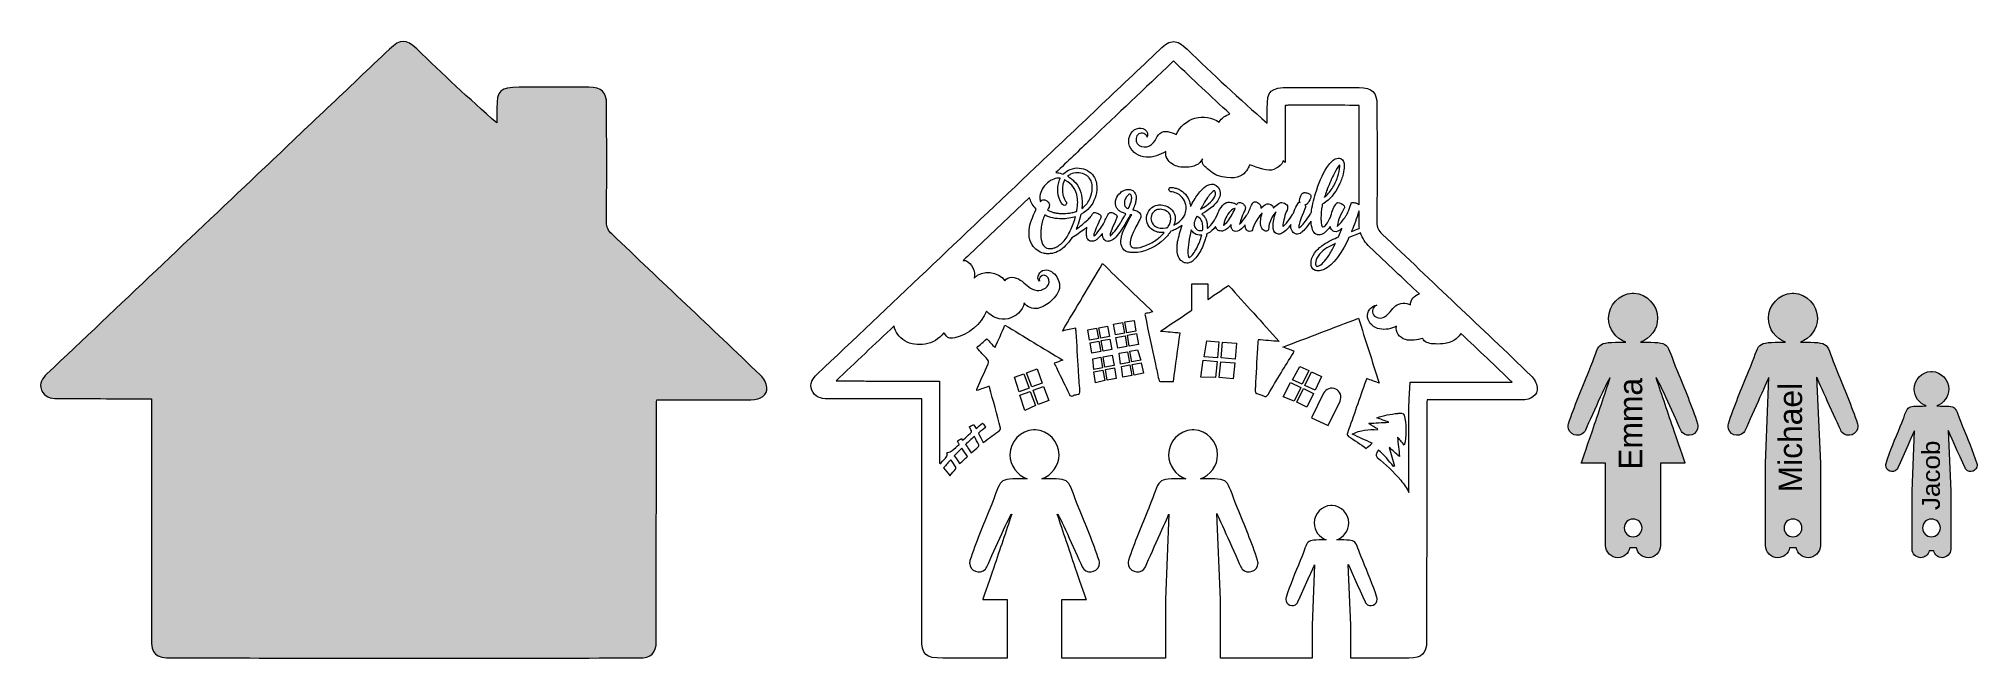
# Model space of a CAD drawing. Header units: millimetres. Extents: x 10 to 554, y -190 to -16.
import ezdxf

# ---------------------------------------------------------------- set-up
doc = ezdxf.new("R2010")
doc.units = ezdxf.units.MM
doc.header["$MEASUREMENT"] = 0
for name, color, linetype in [('engraving', 7, 'Continuous'), ('Layer 1', 7, 'Continuous'), ('Layer 2', 7, 'Continuous'), ('Layer 3', 7, 'Continuous')]:
    doc.layers.add(name, color=color, linetype=linetype)

msp = doc.modelspace()

# ---------------------------------------------------------------- texts
at = {"layer": 'engraving', "color": 1, "attachment_point": 7, "rotation": 90}
for s, insert, char_height in [('\\fCointa|b0|i0|c0|p34;\\W1.0076;Emma', (459.93, -137.16), 6.6109), ('\\fCointa|b0|i0|c0|p34;\\W1.0076;Michael', (504.74, -143.51), 6.6109), ('\\fCointa|b0|i0|c0|p34;\\W1.09126;Jacob', (543.34, -148.46), 4.9995)]:
    msp.add_mtext(s, dxfattribs=dict(at, insert=insert, char_height=char_height))

# ---------------------------------------------------------------- blocks, each defined once
blk = doc.blocks.new('block 3')
at = {"layer": 'Layer 1'}
h = blk.add_hatch(color=1, dxfattribs=at)
h.dxf.hatch_style = 2
edge = h.paths.add_edge_path()
edge.add_spline(control_points=[(41.98, -117.24), (37.62, -117.24), (33.52, -117.25), (29.42, -117.24), (24.85, -117.23), (20.27, -117.2), (15.7, -117.22), (13.69, -117.23), (12.02, -116.78), (11.21, -114.82), (10.43, -112.93), (11.39, -111.57), (12.72, -110.3), (33.11, -90.98), (53.49, -71.65), (73.87, -52.33), (85.49, -41.31), (97.12, -30.3), (108.74, -19.27), (111.81, -16.36), (113.35, -16.36), (116.35, -19.22), (123.63, -26.18), (130.94, -33.1), (138.81, -39.96), (138.81, -38.58), (138.81, -37.21), (138.81, -35.83), (138.82, -30.79), (139.72, -29.95), (145.09, -29.96), (151.59, -29.96), (158.09, -29.94), (164.58, -29.97), (168.21, -29.99), (169.58, -31.32), (169.58, -34.81), (169.6, -45.8), (169.62, -56.8), (169.57, -67.79), (169.56, -69.16), (169.98, -70.11), (171, -71.07), (184.95, -84.24), (198.87, -97.43), (212.73, -110.68), (213.63, -111.54), (214.38, -112.89), (214.49, -114.07), (214.7, -116.19), (212.8, -117.54), (210.04, -117.55), (202.02, -117.56), (194, -117.54), (185.98, -117.54), (185.27, -117.54), (184.55, -117.54), (183.63, -117.54), (183.59, -118.33), (183.53, -118.99), (183.53, -119.66), (183.52, -140.95), (183.51, -162.25), (183.51, -183.55), (183.51, -184.11), (183.51, -184.68), (183.51, -185.24), (183.46, -188.6), (182.1, -189.92), (178.57, -189.92), (163.79, -189.94), (149, -189.94), (134.22, -189.94), (105.46, -189.94), (76.69, -189.93), (47.93, -189.93), (43.05, -189.93), (42, -188.93), (42, -184.29), (41.99, -162.68), (41.99, -141.07), (41.98, -119.46), (41.98, -118.84), (41.98, -118.21), (41.98, -117.24)], knot_values=[0, 0, 0, 0, 1, 1, 1, 2, 2, 2, 3, 3, 3, 4, 4, 4, 5, 5, 5, 6, 6, 6, 7, 7, 7, 8, 8, 8, 9, 9, 9, 10, 10, 10, 11, 11, 11, 12, 12, 12, 13, 13, 13, 14, 14, 14, 15, 15, 15, 16, 16, 16, 17, 17, 17, 18, 18, 18, 19, 19, 19, 20, 20, 20, 21, 21, 21, 22, 22, 22, 23, 23, 23, 24, 24, 24, 25, 25, 25, 26, 26, 26, 27, 27, 27, 28, 28, 28, 28], degree=3, periodic=1)
at = {"layer": 'Layer 1', "lineweight": 0}
blk.add_open_spline([(41.98, -117.24), (37.62, -117.24), (33.52, -117.25), (29.42, -117.24), (24.85, -117.23), (20.27, -117.2), (15.7, -117.22), (13.69, -117.23), (12.02, -116.78), (11.21, -114.82), (10.43, -112.93), (11.39, -111.57), (12.72, -110.3), (33.11, -90.98), (53.49, -71.65), (73.87, -52.33), (85.49, -41.31), (97.12, -30.3), (108.74, -19.27), (111.81, -16.36), (113.35, -16.36), (116.35, -19.22), (123.63, -26.18), (130.94, -33.1), (138.81, -39.96), (138.81, -38.58), (138.81, -37.21), (138.81, -35.83), (138.82, -30.79), (139.72, -29.95), (145.09, -29.96), (151.59, -29.96), (158.09, -29.94), (164.58, -29.97), (168.21, -29.99), (169.58, -31.32), (169.58, -34.81), (169.6, -45.8), (169.62, -56.8), (169.57, -67.79), (169.56, -69.16), (169.98, -70.11), (171, -71.07), (184.95, -84.24), (198.87, -97.43), (212.73, -110.68), (213.63, -111.54), (214.38, -112.89), (214.49, -114.07), (214.7, -116.19), (212.8, -117.54), (210.04, -117.55), (202.02, -117.56), (194, -117.54), (185.98, -117.54), (185.27, -117.54), (184.55, -117.54), (183.63, -117.54), (183.59, -118.33), (183.53, -118.99), (183.53, -119.66), (183.52, -140.95), (183.51, -162.25), (183.51, -183.55), (183.51, -184.11), (183.51, -184.68), (183.51, -185.24), (183.46, -188.6), (182.1, -189.92), (178.57, -189.92), (163.79, -189.94), (149, -189.94), (134.22, -189.94), (105.46, -189.94), (76.69, -189.93), (47.93, -189.93), (43.05, -189.93), (42, -188.93), (42, -184.29), (41.99, -162.68), (41.99, -141.07), (41.98, -119.46), (41.98, -118.84), (41.98, -118.21), (41.98, -117.24)], degree=3, knots=[0, 0, 0, 0, 1, 1, 1, 2, 2, 2, 3, 3, 3, 4, 4, 4, 5, 5, 5, 6, 6, 6, 7, 7, 7, 8, 8, 8, 9, 9, 9, 10, 10, 10, 11, 11, 11, 12, 12, 12, 13, 13, 13, 14, 14, 14, 15, 15, 15, 16, 16, 16, 17, 17, 17, 18, 18, 18, 19, 19, 19, 20, 20, 20, 21, 21, 21, 22, 22, 22, 23, 23, 23, 24, 24, 24, 25, 25, 25, 26, 26, 26, 27, 27, 27, 28, 28, 28, 28], dxfattribs=at)
blk = doc.blocks.new('block 2')
at = {"layer": 'Layer 1'}
blk.add_blockref('block 3', (0, 0), dxfattribs=at)

# ---------------------------------------------------------------- hatches: boundary and pattern name
at = {"layer": 'Layer 3'}
h = msp.add_hatch(color=1, dxfattribs=at)
h.dxf.hatch_style = 2
edge = h.paths.add_edge_path()
edge.add_spline(control_points=[(475.37, -124.33), (473.74, -119.34), (471.72, -114.47), (469.7, -109.61), (466.12, -101.03), (468.32, -101.55), (459.36, -101.4), (462.1, -100.44), (464.16, -97.75), (464.16, -94.69), (464.16, -91), (461.13, -87.86), (457.53, -87.68), (457.53, -87.68), (457.53, -87.67), (457.53, -87.67), (457.51, -87.66), (457.5, -87.66), (457.49, -87.66), (457.42, -87.66), (457.35, -87.67), (457.28, -87.67), (457.21, -87.67), (457.14, -87.66), (457.07, -87.66), (457.06, -87.66), (457.04, -87.66), (457.03, -87.67), (457.03, -87.67), (457.03, -87.68), (457.03, -87.68), (453.43, -87.86), (450.39, -91), (450.39, -94.69), (450.39, -97.75), (452.46, -100.44), (455.2, -101.4), (446.24, -101.55), (448.44, -101.03), (444.86, -109.61), (442.84, -114.47), (440.82, -119.34), (439.19, -124.33), (439.12, -124.55), (439.09, -124.78), (439.08, -125.03), (439.06, -127.28), (442.01, -128.4), (443.5, -126.71), (443.66, -126.52), (443.8, -126.32), (443.9, -126.1), (446.09, -121.21), (450.52, -111.26), (450.89, -111.34), (449.23, -116.28), (447.56, -121.23), (445.87, -126.26), (444.09, -131.4), (442.75, -135.31), (442.75, -135.31), (442.75, -135.31), (449.59, -135.31), (449.59, -135.31), (449.59, -135.31), (449.59, -158.39), (449.59, -158.39), (449.59, -160.28), (451.12, -161.81), (453.01, -161.81), (454.65, -161.81), (456.03, -160.64), (456.35, -159.09), (456.35, -159.09), (458.21, -159.09), (458.21, -159.09), (458.53, -160.64), (459.9, -161.81), (461.55, -161.81), (463.44, -161.81), (464.97, -160.28), (464.97, -158.39), (464.97, -158.39), (464.97, -135.31), (464.97, -135.31), (464.97, -135.31), (471.81, -135.31), (471.81, -135.31), (471.81, -135.31), (470.47, -131.4), (468.69, -126.26), (467, -121.23), (465.33, -116.28), (463.66, -111.34), (464.04, -111.26), (468.47, -121.21), (470.66, -126.1), (470.76, -126.32), (470.89, -126.52), (471.06, -126.71), (472.55, -128.4), (475.5, -127.28), (475.47, -125.03), (475.47, -124.78), (475.44, -124.55), (475.37, -124.33)], knot_values=[0, 0, 0, 0, 1, 1, 1, 2, 2, 2, 3, 3, 3, 4, 4, 4, 5, 5, 5, 6, 6, 6, 7, 7, 7, 8, 8, 8, 9, 9, 9, 10, 10, 10, 11, 11, 11, 12, 12, 12, 13, 13, 13, 14, 14, 14, 15, 15, 15, 16, 16, 16, 17, 17, 17, 18, 18, 18, 19, 19, 19, 20, 20, 20, 21, 21, 21, 22, 22, 22, 23, 23, 23, 24, 24, 24, 25, 25, 25, 26, 26, 26, 27, 27, 27, 28, 28, 28, 29, 29, 29, 30, 30, 30, 31, 31, 31, 32, 32, 32, 33, 33, 33, 34, 34, 34, 35, 35, 35, 35], degree=3, periodic=1)
edge = h.paths.add_edge_path()
edge.add_spline(control_points=[(457.28, -155.97), (455.9, -155.97), (454.78, -154.85), (454.78, -153.47), (454.78, -152.09), (455.9, -150.97), (457.28, -150.97), (458.66, -150.97), (459.78, -152.09), (459.78, -153.47), (459.78, -154.85), (458.66, -155.97), (457.28, -155.97)], knot_values=[0, 0, 0, 0, 1, 1, 1, 2, 2, 2, 3, 3, 3, 4, 4, 4, 4], degree=3, periodic=1)
h = msp.add_hatch(color=1, dxfattribs=at)
h.dxf.hatch_style = 2
edge = h.paths.add_edge_path()
edge.add_spline(control_points=[(520.17, -124.33), (518.54, -119.34), (516.52, -114.47), (514.5, -109.61), (510.92, -101.03), (513.12, -101.55), (504.16, -101.4), (506.9, -100.44), (508.96, -97.75), (508.96, -94.69), (508.96, -91), (505.93, -87.86), (502.33, -87.68), (502.33, -87.68), (502.33, -87.67), (502.33, -87.67), (502.31, -87.66), (502.3, -87.66), (502.29, -87.66), (502.22, -87.66), (502.15, -87.67), (502.08, -87.67), (502.01, -87.67), (501.94, -87.66), (501.87, -87.66), (501.86, -87.66), (501.85, -87.66), (501.83, -87.67), (501.83, -87.67), (501.83, -87.68), (501.83, -87.68), (498.23, -87.86), (495.2, -91), (495.2, -94.69), (495.2, -97.75), (497.26, -100.44), (500, -101.4), (491.04, -101.55), (493.24, -101.03), (489.66, -109.61), (487.64, -114.47), (485.62, -119.34), (483.99, -124.33), (483.92, -124.55), (483.89, -124.78), (483.88, -125.03), (483.86, -127.28), (486.81, -128.4), (488.3, -126.71), (488.47, -126.52), (488.6, -126.32), (488.7, -126.1), (490.89, -121.21), (495.32, -111.29), (495.32, -111.29), (495.32, -111.29), (494.39, -135.31), (494.39, -135.31), (494.39, -135.31), (494.39, -158.39), (494.39, -158.39), (494.39, -160.28), (495.92, -161.81), (497.81, -161.81), (499.46, -161.81), (500.83, -160.64), (501.15, -159.09), (501.15, -159.09), (503.01, -159.09), (503.01, -159.09), (503.33, -160.64), (504.7, -161.81), (506.35, -161.81), (508.24, -161.81), (509.77, -160.28), (509.77, -158.39), (509.77, -158.39), (509.77, -135.31), (509.77, -135.31), (509.77, -135.31), (508.73, -111.19), (508.73, -111.19), (508.73, -111.19), (513.27, -121.21), (515.46, -126.1), (515.56, -126.32), (515.69, -126.52), (515.86, -126.71), (517.35, -128.4), (520.3, -127.28), (520.28, -125.03), (520.27, -124.78), (520.24, -124.55), (520.17, -124.33)], knot_values=[0, 0, 0, 0, 1, 1, 1, 2, 2, 2, 3, 3, 3, 4, 4, 4, 5, 5, 5, 6, 6, 6, 7, 7, 7, 8, 8, 8, 9, 9, 9, 10, 10, 10, 11, 11, 11, 12, 12, 12, 13, 13, 13, 14, 14, 14, 15, 15, 15, 16, 16, 16, 17, 17, 17, 18, 18, 18, 19, 19, 19, 20, 20, 20, 21, 21, 21, 22, 22, 22, 23, 23, 23, 24, 24, 24, 25, 25, 25, 26, 26, 26, 27, 27, 27, 28, 28, 28, 29, 29, 29, 30, 30, 30, 31, 31, 31, 31], degree=3, periodic=1)
edge = h.paths.add_edge_path()
edge.add_spline(control_points=[(502.08, -155.97), (500.7, -155.97), (499.58, -154.85), (499.58, -153.47), (499.58, -152.09), (500.7, -150.97), (502.08, -150.97), (503.46, -150.97), (504.58, -152.09), (504.58, -153.47), (504.58, -154.85), (503.46, -155.97), (502.08, -155.97)], knot_values=[0, 0, 0, 0, 1, 1, 1, 2, 2, 2, 3, 3, 3, 4, 4, 4, 4], degree=3, periodic=1)
h = msp.add_hatch(color=1, dxfattribs=at)
h.dxf.hatch_style = 2
edge = h.paths.add_edge_path()
edge.add_spline(control_points=[(553.64, -135.42), (552.49, -131.91), (551.07, -128.48), (549.64, -125.06), (547.13, -119.02), (548.67, -119.39), (542.37, -119.28), (544.3, -118.61), (545.75, -116.71), (545.75, -114.56), (545.75, -111.96), (543.61, -109.75), (541.08, -109.62), (541.08, -109.62), (541.08, -109.61), (541.08, -109.61), (541.07, -109.61), (541.06, -109.61), (541.05, -109.61), (541, -109.61), (540.95, -109.62), (540.9, -109.62), (540.85, -109.62), (540.81, -109.61), (540.76, -109.61), (540.75, -109.61), (540.74, -109.61), (540.73, -109.61), (540.73, -109.61), (540.73, -109.62), (540.73, -109.62), (538.19, -109.75), (536.06, -111.96), (536.06, -114.56), (536.06, -116.71), (537.51, -118.61), (539.44, -119.28), (533.13, -119.39), (534.68, -119.02), (532.16, -125.06), (530.74, -128.48), (529.32, -131.91), (528.17, -135.42), (528.12, -135.58), (528.1, -135.74), (528.09, -135.92), (528.07, -137.5), (530.15, -138.29), (531.2, -137.1), (531.32, -136.97), (531.42, -136.82), (531.49, -136.67), (533.03, -133.22), (536.14, -126.25), (536.14, -126.25), (536.14, -126.25), (535.49, -143.15), (535.49, -143.15), (535.49, -143.15), (535.49, -159.4), (535.49, -159.4), (535.49, -160.73), (536.57, -161.81), (537.9, -161.81), (539.06, -161.81), (540.02, -160.99), (540.25, -159.89), (540.25, -159.89), (541.56, -159.89), (541.56, -159.89), (541.78, -160.99), (542.75, -161.81), (543.91, -161.81), (545.24, -161.81), (546.32, -160.73), (546.32, -159.4), (546.32, -159.4), (546.32, -143.15), (546.32, -143.15), (546.32, -143.15), (545.59, -126.18), (545.59, -126.18), (545.59, -126.18), (548.78, -133.22), (550.32, -136.67), (550.39, -136.82), (550.49, -136.97), (550.61, -137.1), (551.65, -138.29), (553.73, -137.5), (553.71, -135.92), (553.71, -135.74), (553.69, -135.58), (553.64, -135.42)], knot_values=[0, 0, 0, 0, 1, 1, 1, 2, 2, 2, 3, 3, 3, 4, 4, 4, 5, 5, 5, 6, 6, 6, 7, 7, 7, 8, 8, 8, 9, 9, 9, 10, 10, 10, 11, 11, 11, 12, 12, 12, 13, 13, 13, 14, 14, 14, 15, 15, 15, 16, 16, 16, 17, 17, 17, 18, 18, 18, 19, 19, 19, 20, 20, 20, 21, 21, 21, 22, 22, 22, 23, 23, 23, 24, 24, 24, 25, 25, 25, 26, 26, 26, 27, 27, 27, 28, 28, 28, 29, 29, 29, 30, 30, 30, 31, 31, 31, 31], degree=3, periodic=1)
edge = h.paths.add_edge_path()
edge.add_spline(control_points=[(540.9, -155.97), (539.52, -155.97), (538.4, -154.85), (538.4, -153.47), (538.4, -152.09), (539.52, -150.97), (540.9, -150.97), (542.28, -150.97), (543.4, -152.09), (543.4, -153.47), (543.4, -154.85), (542.28, -155.97), (540.9, -155.97)], knot_values=[0, 0, 0, 0, 1, 1, 1, 2, 2, 2, 3, 3, 3, 4, 4, 4, 4], degree=3, periodic=1)

# ---------------------------------------------------------------- linework, layer by layer
at = {"layer": 'Layer 2', "lineweight": 0}
for points in [[(304.44, -97.93), (306.9, -97.49), (307.43, -100.42), (304.96, -100.86), (304.44, -97.93)], [(308.07, -100.27), (307.55, -97.34), (310.01, -96.9), (310.54, -99.83), (308.07, -100.27)], [(311.68, -96.35), (314.21, -95.89), (314.75, -98.91), (312.22, -99.36), (311.68, -96.35)], [(315.41, -98.75), (314.87, -95.74), (317.41, -95.29), (317.95, -98.3), (315.41, -98.75)], [(305.08, -101.55), (307.55, -101.11), (308.08, -104.04), (305.61, -104.48), (305.08, -101.55)], [(310.66, -100.52), (311.19, -103.45), (308.72, -103.89), (308.2, -100.96), (310.66, -100.52)], [(312.34, -100.07), (314.88, -99.62), (315.42, -102.63), (312.88, -103.09), (312.34, -100.07)], [(316.08, -102.48), (315.54, -99.47), (318.07, -99.01), (318.62, -102.02), (316.08, -102.48)], [(340.78, -105.78), (337.06, -105.47), (337.77, -101), (341.19, -101.31), (340.78, -105.78)], [(345.72, -106.18), (341.81, -105.82), (342.22, -101.36), (346.12, -101.72), (345.72, -106.18)], [(308.06, -105.65), (308.58, -108.56), (306.15, -109.02), (305.82, -106.05), (308.06, -105.65)], [(308.73, -105.5), (311.28, -105.04), (311.8, -107.96), (309.25, -108.41), (308.73, -105.5)], [(309.89, -112.02), (309.37, -109.1), (311.92, -108.64), (312.44, -111.56), (309.89, -112.02)], [(313.28, -104.5), (315.57, -104.09), (316.11, -107.08), (313.6, -107.53), (313.28, -104.5)], [(314.26, -111.21), (313.85, -108.21), (316.23, -107.78), (316.77, -110.76), (314.26, -111.21)], [(319.27, -106.47), (316.76, -106.92), (316.23, -103.94), (318.41, -103.55), (319.27, -106.47)], [(317.42, -110.61), (316.89, -107.63), (319.4, -107.18), (320.09, -110.13), (317.42, -110.61)], [(340.27, -111.29), (336.14, -111.19), (336.78, -106.47), (340.68, -106.83), (340.27, -111.29)], [(345.21, -111.7), (341.31, -111.34), (341.72, -106.88), (345.62, -107.23), (345.21, -111.7)], [(364.54, -113.21), (361.82, -111.93), (363.9, -108.19), (366.38, -109.39), (364.54, -113.21)], [(283.92, -111.25), (286.51, -110.3), (287.98, -114.27), (285.17, -115.34), (283.92, -111.25)], [(287.27, -109.97), (290.22, -108.87), (291.7, -112.85), (288.74, -113.94), (287.27, -109.97)], [(290.56, -118.86), (289.09, -114.88), (292.04, -113.79), (293.51, -117.77), (290.56, -118.86)], [(306.57, -112.83), (306.15, -109.71), (308.7, -109.25), (309.23, -112.17), (306.57, -112.83)], [(359.16, -116.71), (361.27, -112.74), (364.11, -114.1), (362.27, -117.92), (359.16, -116.71)], [(367.15, -109.71), (369.99, -111.07), (368.15, -114.89), (365.31, -113.53), (367.15, -109.71)], [(286.77, -120.58), (285.37, -116.3), (288.32, -115.21), (289.79, -119.19), (286.77, -120.58)], [(365.87, -119.61), (363.03, -118.24), (364.88, -114.43), (367.71, -115.79), (365.87, -119.61)]]:
    msp.add_lwpolyline(points, dxfattribs=at)
for points, knots in [([(430.4, -114.12), (430.29, -112.94), (429.54, -111.59), (428.64, -110.73), (414.78, -97.49), (400.86, -84.29), (386.91, -71.13), (385.89, -70.16), (385.47, -69.21), (385.48, -67.85), (385.53, -56.85), (385.51, -45.86), (385.49, -34.86), (385.48, -31.38), (384.12, -30.05), (380.49, -30.03), (377.11, -30.01), (373.74, -30.01), (370.37, -30.01), (367.74, -30.01), (365.12, -30.01), (362.5, -30.01), (362, -30.01), (361.5, -30.01), (361, -30.01), (361, -30.01), (360.99, -30.01), (360.98, -30.01), (355.63, -30.01), (354.73, -30.85), (354.72, -35.89), (354.71, -37.26), (354.72, -38.64), (354.72, -40.02), (346.84, -33.16), (339.53, -26.23), (332.26, -19.28), (330.77, -17.85), (329.64, -17.14), (328.5, -17.14), (327.35, -17.14), (326.19, -17.87), (324.65, -19.33), (313.03, -30.35), (301.4, -41.36), (289.78, -52.38), (269.4, -71.71), (249.02, -91.03), (228.63, -110.36), (227.29, -111.62), (226.34, -112.98), (227.12, -114.88), (227.92, -116.82), (229.56, -117.27), (231.55, -117.27), (231.57, -117.27), (231.59, -117.27), (231.61, -117.27), (232.56, -117.27), (233.52, -117.27), (234.47, -117.27), (238.09, -117.27), (241.71, -117.29), (245.33, -117.3), (246.91, -117.3), (248.5, -117.3), (250.11, -117.3), (252.64, -117.3), (255.22, -117.3), (257.89, -117.3), (257.89, -118.27), (257.89, -118.89), (257.89, -119.52), (257.9, -141.13), (257.9, -162.74), (257.91, -184.35), (257.91, -188.99), (258.95, -189.98), (263.84, -189.98), (269.83, -189.98), (275.83, -189.99), (281.82, -189.99), (281.82, -189.99), (281.82, -173.58), (281.82, -173.58), (281.82, -173.58), (274.99, -173.58), (274.99, -173.58), (274.99, -173.58), (276.32, -169.68), (278.1, -164.54), (279.8, -159.51), (281.46, -154.56), (283.13, -149.62), (282.75, -149.53), (278.33, -159.48), (276.14, -164.37), (276.04, -164.59), (275.9, -164.8), (275.73, -164.99), (274.24, -166.68), (271.29, -165.56), (271.32, -163.3), (271.32, -163.06), (271.35, -162.82), (271.43, -162.6), (273.06, -157.61), (275.08, -152.74), (277.1, -147.89), (280.67, -139.3), (278.48, -139.82), (287.44, -139.67), (284.69, -138.71), (282.63, -136.02), (282.63, -132.97), (282.63, -129.28), (285.66, -126.13), (289.27, -125.95), (289.27, -125.95), (289.27, -125.94), (289.27, -125.94), (289.28, -125.94), (289.29, -125.94), (289.3, -125.94), (289.37, -125.94), (289.44, -125.94), (289.51, -125.94), (289.58, -125.94), (289.65, -125.94), (289.72, -125.94), (289.74, -125.94), (289.75, -125.94), (289.76, -125.94), (289.76, -125.94), (289.76, -125.95), (289.76, -125.95), (293.36, -126.13), (296.4, -129.28), (296.4, -132.97), (296.4, -136.02), (294.33, -138.71), (291.59, -139.67), (300.55, -139.82), (298.36, -139.3), (301.93, -147.89), (303.95, -152.74), (305.97, -157.61), (307.6, -162.6), (307.67, -162.82), (307.71, -163.06), (307.71, -163.3), (307.74, -165.56), (304.78, -166.68), (303.29, -164.99), (303.13, -164.8), (302.99, -164.59), (302.89, -164.37), (300.7, -159.48), (296.28, -149.53), (295.9, -149.62), (297.56, -154.56), (299.23, -159.51), (300.92, -164.54), (302.7, -169.68), (304.04, -173.58), (304.04, -173.58), (304.04, -173.58), (297.2, -173.58), (297.2, -173.58), (297.2, -173.58), (297.2, -189.99), (297.2, -189.99), (306.89, -189.99), (316.58, -189.99), (326.27, -189.99), (326.27, -189.99), (326.27, -173.58), (326.27, -173.58), (326.27, -173.58), (327.19, -149.57), (327.19, -149.57), (327.19, -149.57), (322.77, -159.48), (320.58, -164.37), (320.48, -164.59), (320.34, -164.8), (320.18, -164.99), (318.69, -166.68), (315.73, -165.56), (315.76, -163.3), (315.77, -163.06), (315.8, -162.82), (315.87, -162.6), (317.5, -157.61), (319.52, -152.74), (321.54, -147.89), (325.12, -139.3), (322.92, -139.82), (331.88, -139.67), (329.14, -138.71), (327.07, -136.02), (327.07, -132.97), (327.07, -129.28), (330.11, -126.13), (333.71, -125.95), (333.71, -125.95), (333.71, -125.94), (333.71, -125.94), (333.72, -125.94), (333.74, -125.94), (333.75, -125.94), (333.82, -125.94), (333.89, -125.94), (333.96, -125.94), (334.03, -125.94), (334.1, -125.94), (334.17, -125.94), (334.18, -125.94), (334.19, -125.94), (334.21, -125.94), (334.21, -125.94), (334.21, -125.95), (334.21, -125.95), (337.81, -126.13), (340.84, -129.28), (340.84, -132.97), (340.84, -136.02), (338.78, -138.71), (336.04, -139.67), (345, -139.82), (342.8, -139.3), (346.38, -147.89), (348.4, -152.74), (350.41, -157.61), (352.05, -162.6), (352.12, -162.82), (352.15, -163.06), (352.15, -163.3), (352.18, -165.56), (349.23, -166.68), (347.74, -164.99), (347.57, -164.8), (347.43, -164.59), (347.34, -164.37), (345.15, -159.48), (340.61, -149.47), (340.61, -149.47), (340.61, -149.47), (341.65, -173.58), (341.65, -173.58), (341.65, -173.58), (341.65, -190), (341.65, -190), (344.48, -190), (347.3, -190), (350.13, -190), (350.95, -190), (351.76, -190), (352.57, -190), (357.49, -190), (362.41, -189.99), (367.33, -189.99), (367.33, -189.99), (367.33, -180.69), (367.33, -180.69), (367.33, -180.69), (367.99, -163.78), (367.99, -163.78), (367.99, -163.78), (364.87, -170.76), (363.33, -174.2), (363.26, -174.36), (363.16, -174.5), (363.05, -174.64), (362, -175.83), (359.92, -175.04), (359.94, -173.45), (359.94, -173.28), (359.96, -173.11), (360.01, -172.96), (361.16, -169.44), (362.58, -166.01), (364.01, -162.6), (366.52, -156.55), (364.98, -156.92), (371.28, -156.81), (369.35, -156.14), (367.9, -154.25), (367.9, -152.09), (367.9, -149.5), (370.04, -147.28), (372.57, -147.16), (372.57, -147.16), (372.57, -147.15), (372.57, -147.15), (372.58, -147.15), (372.59, -147.15), (372.6, -147.15), (372.65, -147.15), (372.7, -147.15), (372.75, -147.15), (372.8, -147.15), (372.85, -147.15), (372.9, -147.15), (372.9, -147.15), (372.91, -147.15), (372.92, -147.15), (372.92, -147.15), (372.92, -147.16), (372.92, -147.16), (375.46, -147.28), (377.59, -149.5), (377.59, -152.09), (377.59, -154.25), (376.14, -156.14), (374.21, -156.81), (380.52, -156.92), (378.97, -156.55), (381.49, -162.6), (382.91, -166.01), (384.33, -169.44), (385.48, -172.96), (385.53, -173.11), (385.55, -173.28), (385.56, -173.45), (385.58, -175.04), (383.5, -175.83), (382.45, -174.64), (382.33, -174.5), (382.23, -174.36), (382.16, -174.2), (380.62, -170.76), (377.43, -163.71), (377.43, -163.71), (377.43, -163.71), (378.16, -180.69), (378.16, -180.69), (378.16, -180.69), (378.16, -189.98), (378.16, -189.98), (383.6, -189.98), (389.04, -189.98), (394.47, -189.98), (398.01, -189.97), (399.37, -188.66), (399.41, -185.3), (399.42, -184.73), (399.42, -184.17), (399.42, -183.6), (399.42, -162.31), (399.43, -141.01), (399.44, -119.71), (399.44, -119.05), (399.5, -118.38), (399.54, -117.59), (400.11, -117.59), (400.61, -117.59), (401.07, -117.59), (401.35, -117.59), (401.62, -117.59), (401.89, -117.59), (407.59, -117.6), (413.28, -117.61), (418.97, -117.61), (421.3, -117.61), (423.63, -117.61), (425.95, -117.6), (428.71, -117.6), (430.61, -116.25), (430.4, -114.12)], [0, 0, 0, 0, 1, 1, 1, 2, 2, 2, 3, 3, 3, 4, 4, 4, 5, 5, 5, 6, 6, 6, 7, 7, 7, 8, 8, 8, 9, 9, 9, 10, 10, 10, 11, 11, 11, 12, 12, 12, 13, 13, 13, 14, 14, 14, 15, 15, 15, 16, 16, 16, 17, 17, 17, 18, 18, 18, 19, 19, 19, 20, 20, 20, 21, 21, 21, 22, 22, 22, 23, 23, 23, 24, 24, 24, 25, 25, 25, 26, 26, 26, 27, 27, 27, 28, 28, 28, 29, 29, 29, 30, 30, 30, 31, 31, 31, 32, 32, 32, 33, 33, 33, 34, 34, 34, 35, 35, 35, 36, 36, 36, 37, 37, 37, 38, 38, 38, 39, 39, 39, 40, 40, 40, 41, 41, 41, 42, 42, 42, 43, 43, 43, 44, 44, 44, 45, 45, 45, 46, 46, 46, 47, 47, 47, 48, 48, 48, 49, 49, 49, 50, 50, 50, 51, 51, 51, 52, 52, 52, 53, 53, 53, 54, 54, 54, 55, 55, 55, 56, 56, 56, 57, 57, 57, 58, 58, 58, 59, 59, 59, 60, 60, 60, 61, 61, 61, 62, 62, 62, 63, 63, 63, 64, 64, 64, 65, 65, 65, 66, 66, 66, 67, 67, 67, 68, 68, 68, 69, 69, 69, 70, 70, 70, 71, 71, 71, 72, 72, 72, 73, 73, 73, 74, 74, 74, 75, 75, 75, 76, 76, 76, 77, 77, 77, 78, 78, 78, 79, 79, 79, 80, 80, 80, 81, 81, 81, 82, 82, 82, 83, 83, 83, 84, 84, 84, 85, 85, 85, 86, 86, 86, 87, 87, 87, 88, 88, 88, 89, 89, 89, 90, 90, 90, 91, 91, 91, 92, 92, 92, 93, 93, 93, 94, 94, 94, 95, 95, 95, 96, 96, 96, 97, 97, 97, 98, 98, 98, 99, 99, 99, 100, 100, 100, 101, 101, 101, 102, 102, 102, 103, 103, 103, 104, 104, 104, 105, 105, 105, 106, 106, 106, 107, 107, 107, 108, 108, 108, 109, 109, 109, 110, 110, 110, 111, 111, 111, 112, 112, 112, 113, 113, 113, 114, 114, 114, 115, 115, 115, 116, 116, 116, 117, 117, 117, 118, 118, 118, 119, 119, 119, 120, 120, 120, 121, 121, 121, 122, 122, 122, 123, 123, 123, 123]), ([(305.19, -44.67), (312.7, -37.56), (320.46, -30.2), (328.09, -22.96), (328.24, -22.82), (328.37, -22.7), (328.48, -22.59), (328.58, -22.68), (328.68, -22.78), (328.8, -22.89), (333.73, -27.6), (338.91, -32.52), (344.3, -37.43), (343.05, -37.81), (341.95, -38.55), (341.3, -39.7), (339.32, -38.37), (336.75, -37.97), (334.47, -38.63), (332.18, -39.29), (330.22, -41), (329.25, -43.17), (327.78, -42.49), (325.92, -41.84), (324.67, -42.87), (324.05, -43.38), (323.76, -44.17), (323.33, -44.85), (322.8, -45.7), (321.98, -46.4), (321, -46.63), (320.02, -46.85), (318.9, -46.53), (318.32, -45.71), (317.74, -44.89), (317.89, -43.6), (318.72, -43.04), (319.55, -42.48), (320.91, -42.96), (321.08, -43.95), (321.43, -43.22), (321.1, -42.28), (320.44, -41.81), (319.78, -41.34), (318.88, -41.29), (318.12, -41.57), (316.28, -42.24), (315.45, -44.64), (316.18, -46.45), (316.9, -48.27), (318.85, -49.41), (320.8, -49.55), (322.75, -49.69), (324.67, -48.96), (326.33, -47.92), (326.07, -49.29), (326.89, -50.7), (328.06, -51.46), (329.23, -52.22), (330.68, -52.42), (332.08, -52.38), (333.88, -52.33), (335.95, -51.69), (336.56, -49.99), (336.3, -50.79), (336.7, -51.68), (337.34, -52.23), (337.97, -52.77), (339.88, -54.39), (340.68, -54.65), (348.82, -57.24), (349.47, -51.81), (349.81, -51.67), (352.31, -52.53), (354.85, -53.7), (356.63, -52.96), (357.45, -52.61), (358.25, -52.14), (358.79, -51.42), (358.98, -51.16), (359.12, -50.88), (359.24, -50.59), (359.24, -50.59), (359.72, -51), (359.72, -51), (359.72, -51), (359.72, -40.02), (359.72, -40.02), (359.72, -40.02), (359.72, -38.71), (359.72, -38.71), (359.72, -37.77), (359.72, -36.84), (359.72, -35.9), (359.72, -35.56), (359.73, -35.27), (359.73, -35.04), (360.06, -35.02), (360.47, -35.01), (360.98, -35.01), (360.98, -35.01), (361, -35.01), (361, -35.01), (361, -35.01), (362.5, -35.01), (362.5, -35.01), (362.5, -35.01), (366.43, -35.01), (366.43, -35.01), (366.43, -35.01), (370.37, -35.01), (370.37, -35.01), (373.33, -35.01), (376.85, -35.01), (380.47, -35.03), (380.47, -35.03), (380.48, -35.03), (380.49, -35.03), (380.49, -35.03), (380.49, -37.18), (380.49, -37.18), (380.51, -45.62), (380.52, -54.3), (380.49, -62.91), (380.38, -62.78), (380.22, -62.66), (380.02, -62.54), (379.86, -62.44), (379.7, -62.37), (379.56, -62.34), (379.43, -62.31), (379.25, -62.3), (379.03, -62.3), (379.03, -62.3), (378.32, -62.3), (378.32, -62.3), (378.32, -62.3), (377.8, -63.8), (377.8, -63.8), (377.65, -64.23), (377.53, -64.58), (377.44, -64.82), (377.34, -65.06), (377.24, -65.28), (377.14, -65.47), (377.02, -65.66), (376.87, -65.91), (376.67, -66.21), (376.39, -66.64), (376.06, -67.08), (375.7, -67.51), (375.34, -67.95), (375, -68.33), (374.7, -68.63), (374.54, -68.79), (374.43, -68.88), (374.36, -68.94), (374.36, -68.93), (374.36, -68.92), (374.36, -68.91), (374.36, -68.5), (374.52, -67.82), (374.84, -66.92), (375.17, -66), (375.57, -65.15), (376.03, -64.41), (376.11, -64.28), (376.18, -64.16), (376.24, -64.05), (376.31, -63.92), (376.35, -63.84), (376.37, -63.79), (376.39, -63.72), (376.41, -63.65), (376.41, -63.58), (376.41, -62.94), (375.61, -62.6), (374.99, -62.39), (374.99, -62.39), (374.4, -62.23), (374.4, -62.23), (374.4, -62.23), (374.09, -62.58), (374.09, -62.58), (373.8, -62.93), (373.51, -63.42), (373.24, -64.05), (372.96, -64.67), (372.74, -65.32), (372.57, -66), (372.57, -66), (372.53, -66.15), (372.53, -66.15), (372.13, -67.07), (371.72, -67.81), (371.31, -68.35), (370.78, -69.05), (370.48, -69.13), (370.39, -69.13), (370.39, -69.13), (370.35, -69.12), (370.26, -69.05), (370.17, -68.98), (370.11, -68.9), (370.07, -68.82), (370.01, -68.7), (369.93, -68.46), (369.87, -67.99), (369.83, -67.59), (369.8, -67.12), (369.8, -66.59), (369.8, -65.52), (369.9, -64.36), (370.1, -63.16), (370.1, -63.16), (370.18, -62.72), (370.18, -62.72), (370.18, -62.72), (370.57, -62.49), (370.57, -62.49), (372.26, -61.47), (373.7, -59.75), (374.85, -57.38), (375.39, -56.29), (375.78, -55.25), (376.01, -54.29), (376.22, -53.45), (376.32, -52.72), (376.32, -52.1), (376.32, -51.03), (376.01, -50.32), (375.37, -49.96), (374.96, -49.78), (374.35, -49.79), (373.75, -50.05), (373.42, -50.22), (373.05, -50.52), (372.61, -50.98), (372.18, -51.42), (371.8, -51.91), (371.45, -52.44), (370.19, -54.45), (369.12, -56.89), (368.27, -59.7), (367.68, -61.65), (367.29, -63.44), (367.11, -65.04), (367.09, -65.06), (367.07, -65.09), (367.05, -65.13), (366.95, -65.26), (366.85, -65.42), (366.73, -65.61), (365.79, -67.14), (364.95, -68.25), (364.23, -68.91), (363.82, -69.28), (363.65, -69.3), (363.63, -69.31), (363.62, -69.31), (363.58, -69.25), (363.58, -69.01), (363.58, -68.67), (363.67, -68.21), (363.86, -67.63), (364.06, -67.04), (364.4, -66.18), (364.88, -65.08), (365.06, -64.68), (365.2, -64.34), (365.32, -64.04), (365.5, -63.59), (365.51, -63.49), (365.51, -63.42), (365.51, -63.34), (365.49, -63.25), (365.45, -63.15), (365.42, -63.06), (365.37, -62.98), (365.32, -62.91), (365.31, -62.9), (365.29, -62.89), (365.28, -62.87), (365.32, -62.88), (365.37, -62.88), (365.41, -62.88), (365.63, -62.88), (365.83, -62.79), (365.98, -62.61), (366.08, -62.49), (366.22, -62.27), (366.41, -61.95), (366.79, -61.3), (366.96, -60.85), (366.96, -60.54), (366.96, -60.44), (366.95, -60.36), (366.92, -60.31), (366.82, -60.05), (366.61, -59.84), (366.3, -59.69), (366.02, -59.56), (365.69, -59.49), (365.32, -59.49), (365.18, -59.49), (365.07, -59.5), (365, -59.5), (364.88, -59.52), (364.77, -59.56), (364.68, -59.64), (364.63, -59.69), (364.56, -59.76), (364.47, -59.86), (364.31, -60.07), (364.16, -60.33), (364.04, -60.64), (363.91, -60.95), (363.83, -61.24), (363.8, -61.52), (363.79, -61.6), (363.79, -61.68), (363.79, -61.74), (363.79, -61.86), (363.8, -61.95), (363.83, -62.03), (363.86, -62.11), (363.9, -62.18), (363.97, -62.26), (363.97, -62.26), (363.55, -62.2), (363.55, -62.2), (363.55, -62.2), (363.06, -63.07), (363.06, -63.07), (362.67, -63.77), (362.33, -64.49), (362.06, -65.21), (361.98, -65.32), (361.89, -65.46), (361.79, -65.64), (361.22, -66.58), (360.65, -67.39), (360.1, -68.06), (359.49, -68.8), (359.23, -68.95), (359.15, -68.98), (359.14, -68.94), (359.12, -68.85), (359.12, -68.67), (359.12, -68.6), (359.12, -68.53), (359.13, -68.45), (359.17, -67.98), (359.31, -67.33), (359.54, -66.51), (359.77, -65.69), (360.02, -64.97), (360.28, -64.36), (360.4, -64.09), (360.46, -63.84), (360.46, -63.61), (360.46, -63.34), (360.37, -63.1), (360.2, -62.91), (360.06, -62.74), (359.86, -62.6), (359.61, -62.48), (359.37, -62.36), (359.11, -62.29), (358.87, -62.27), (358.67, -62.24), (358.5, -62.25), (358.34, -62.32), (358.24, -62.36), (358.13, -62.43), (357.98, -62.52), (357.48, -62.84), (356.97, -63.27), (356.46, -63.8), (356.46, -63.8), (356.45, -63.8), (356.45, -63.81), (356.45, -63.78), (356.46, -63.76), (356.46, -63.74), (356.46, -63.59), (356.4, -63.43), (356.32, -63.3), (356.23, -63.13), (356.05, -62.98), (355.79, -62.84), (355.55, -62.71), (355.31, -62.63), (355.06, -62.59), (355.06, -62.59), (354.96, -62.59), (354.96, -62.59), (354.67, -62.59), (354.15, -62.72), (352.93, -63.83), (352.95, -63.74), (352.96, -63.65), (352.96, -63.57), (352.96, -63.25), (352.83, -62.96), (352.56, -62.69), (352.42, -62.52), (352.22, -62.37), (351.98, -62.24), (351.72, -62.11), (351.5, -62.04), (351.32, -62.04), (351.25, -62.04), (351.18, -62.05), (351.09, -62.08), (351, -62.11), (350.91, -62.15), (350.84, -62.21), (350.71, -62.32), (350.5, -62.58), (350.06, -63.57), (349.86, -64.03), (349.66, -64.54), (349.46, -65.08), (349.42, -65.14), (349.37, -65.21), (349.31, -65.3), (349.18, -65.48), (349.04, -65.69), (348.89, -65.93), (348.4, -66.67), (347.93, -67.32), (347.48, -67.84), (347.23, -68.12), (347.06, -68.29), (346.95, -68.39), (347.01, -68.06), (347.16, -67.55), (347.41, -66.89), (347.68, -66.15), (347.99, -65.43), (348.31, -64.75), (348.51, -64.38), (348.6, -64.07), (348.6, -63.8), (348.6, -63.54), (348.51, -63.29), (348.34, -63.04), (348.17, -62.8), (347.97, -62.6), (347.72, -62.46), (347.33, -62.24), (346.95, -62.18), (346.63, -62.31), (346.54, -62.35), (346.46, -62.42), (346.38, -62.54), (346.33, -62.62), (346.28, -62.71), (346.24, -62.81), (346, -62.64), (345.69, -62.51), (345.33, -62.4), (344.97, -62.28), (344.59, -62.21), (344.23, -62.19), (343.87, -62.17), (343.67, -62.18), (343.51, -62.21), (343.41, -62.24), (343.31, -62.28), (343.18, -62.34), (342.53, -62.68), (341.92, -63.32), (341.37, -64.26), (341.06, -64.78), (340.8, -65.35), (340.59, -65.95), (339.69, -67.77), (338.81, -68.96), (337.95, -69.5), (337.95, -69.38), (337.94, -69.25), (337.94, -69.1), (337.94, -68.6), (337.91, -68.18), (337.85, -67.86), (337.79, -67.54), (337.67, -67.19), (337.5, -66.83), (337.38, -66.58), (337.2, -66.32), (336.95, -66.03), (336.75, -65.79), (336.56, -65.61), (336.37, -65.47), (336.45, -65.42), (336.53, -65.37), (336.62, -65.32), (338.9, -64.01), (340.4, -62.67), (341.09, -61.35), (341.38, -60.83), (341.53, -60.28), (341.53, -59.7), (341.53, -59.62), (341.53, -59.54), (341.52, -59.46), (341.46, -58.19), (340.82, -57.4), (339.67, -57.16), (338.3, -56.88), (336.89, -57.8), (335.29, -59.99), (334.57, -60.97), (333.88, -62.11), (333.22, -63.38), (333.21, -63.24), (333.2, -63.1), (333.19, -62.99), (333.19, -62.99), (333.19, -62.99), (333.19, -62.99), (333.16, -62.84), (333.13, -62.67), (333.08, -62.46), (332.7, -60.88), (331.83, -59.67), (330.48, -58.86), (330.09, -58.63), (329.74, -58.45), (329.44, -58.34), (329.13, -58.23), (328.77, -58.14), (328.38, -58.09), (327.81, -58), (327.54, -58.01), (327.37, -58.17), (327.27, -58.27), (327.21, -58.4), (327.2, -58.59), (327.2, -58.59), (327.2, -58.63), (327.2, -58.63), (327.2, -58.85), (327.3, -59.03), (327.5, -59.14), (327.63, -59.21), (327.83, -59.26), (328.13, -59.31), (329.27, -59.48), (330.21, -60.01), (330.93, -60.88), (331.42, -61.46), (331.76, -62.15), (331.92, -62.95), (331.97, -63.18), (331.99, -63.44), (331.99, -63.73), (331.99, -64.35), (331.9, -64.93), (331.73, -65.46), (331.2, -66.77), (330.18, -67.81), (328.67, -68.56), (328.65, -68.57), (328.63, -68.58), (328.6, -68.59), (328.85, -67.93), (328.97, -67.31), (328.97, -66.74), (328.97, -65.88), (328.68, -65.1), (328.11, -64.43), (327.64, -63.84), (327.01, -63.41), (326.24, -63.17), (325.71, -63), (325.16, -62.91), (324.62, -62.91), (324.41, -62.91), (324.21, -62.93), (324.03, -62.96), (323.19, -63.1), (322.47, -63.49), (321.91, -64.12), (321.34, -64.75), (321.01, -65.52), (320.93, -66.42), (320.92, -66.53), (320.92, -66.66), (320.92, -66.79), (320.92, -67.04), (320.93, -67.25), (320.97, -67.45), (321.29, -68.89), (322.17, -69.89), (323.59, -70.42), (323.84, -70.5), (324.15, -70.57), (324.5, -70.62), (324.97, -70.68), (325.44, -70.71), (325.86, -70.68), (325.73, -70.83), (325.59, -70.99), (325.44, -71.15), (325.23, -71.38), (325.05, -71.56), (324.9, -71.71), (324.8, -71.81), (324.66, -71.94), (324.47, -72.1), (324.28, -72.26), (324.09, -72.41), (323.9, -72.55), (322.93, -73.29), (321.85, -73.89), (320.69, -74.33), (319.55, -74.77), (318.57, -74.99), (317.77, -74.99), (317.35, -74.99), (317.02, -74.93), (316.8, -74.8), (316.69, -74.72), (316.6, -74.65), (316.55, -74.57), (316.51, -74.52), (316.44, -74.41), (316.37, -74.19), (316.34, -74.13), (316.32, -74.07), (316.31, -74.02), (316.3, -73.98), (316.3, -73.93), (316.3, -73.86), (316.3, -73.74), (316.32, -73.53), (316.36, -73.24), (316.43, -72.68), (316.61, -72.02), (316.91, -71.28), (317.22, -70.52), (317.73, -69.47), (318.43, -68.16), (318.65, -67.74), (318.84, -67.37), (318.99, -67.05), (319.21, -66.62), (319.25, -66.5), (319.28, -66.41), (319.3, -66.3), (319.32, -66.19), (319.32, -66.08), (319.32, -65.28), (318.74, -64.72), (317.58, -64.41), (317.41, -64.38), (317.26, -64.34), (317.12, -64.31), (317.1, -64.3), (317.08, -64.3), (317.05, -64.29), (317.05, -64.29), (317.26, -63.82), (317.26, -63.82), (317.49, -63.3), (317.66, -62.84), (317.77, -62.46), (317.87, -62.08), (317.94, -61.68), (317.97, -61.28), (317.98, -61.13), (317.99, -60.99), (317.99, -60.85), (317.99, -60.27), (317.85, -59.79), (317.58, -59.44), (317.39, -59.15), (317.13, -58.94), (316.83, -58.8), (316.22, -58.51), (315.47, -58.52), (314.7, -58.83), (314.3, -58.98), (313.92, -59.22), (313.57, -59.52), (313.02, -59.97), (312.62, -60.53), (312.37, -61.21), (312.26, -61.55), (312.2, -61.93), (312.2, -62.32), (312.2, -62.67), (312.25, -63), (312.34, -63.29), (312.43, -63.55), (312.57, -63.8), (312.75, -64.04), (312.93, -64.28), (313.13, -64.48), (313.35, -64.63), (313.54, -64.77), (313.82, -64.91), (314.19, -65.07), (314.55, -65.24), (314.85, -65.34), (315.09, -65.41), (315.06, -65.45), (315.03, -65.51), (315, -65.58), (314.85, -65.85), (314.66, -66.17), (314.44, -66.54), (314.21, -66.92), (314.02, -67.25), (313.86, -67.54), (313.76, -67.73), (313.69, -67.86), (313.65, -67.94), (313.62, -67.98), (313.59, -68.03), (313.56, -68.08), (313.46, -68.22), (313.33, -68.41), (313.15, -68.69), (313.15, -68.71), (313.14, -68.73), (313.13, -68.74), (312.65, -69.48), (312.16, -70.14), (311.68, -70.7), (311.08, -71.39), (310.8, -71.58), (310.71, -71.62), (310.71, -71.62), (310.7, -71.62), (310.7, -71.62), (310.7, -71.59), (310.69, -71.56), (310.69, -71.51), (310.69, -71.08), (310.94, -70.06), (312.09, -67.65), (312.28, -67.27), (312.41, -66.99), (312.5, -66.78), (312.59, -66.55), (312.64, -66.37), (312.64, -66.22), (312.64, -66.09), (312.61, -65.98), (312.55, -65.88), (312.5, -65.81), (312.44, -65.74), (312.35, -65.66), (312.22, -65.54), (312.05, -65.43), (311.82, -65.33), (311.61, -65.23), (311.39, -65.15), (311.18, -65.1), (310.82, -64.99), (310.6, -65.05), (310.42, -65.25), (310.34, -65.34), (310.24, -65.48), (310.1, -65.68), (309.94, -65.92), (309.8, -66.17), (309.67, -66.42), (309.55, -66.66), (309.4, -67.01), (309.23, -67.44), (308.82, -68.46), (308.01, -69.66), (306.85, -71.01), (306.42, -71.47), (306.2, -71.59), (306.11, -71.61), (306.11, -71.6), (306.11, -71.58), (306.11, -71.57), (306.11, -71.18), (306.35, -70.21), (307.53, -67.73), (307.7, -67.38), (307.84, -67.07), (307.96, -66.81), (308.15, -66.38), (308.16, -66.31), (308.16, -66.24), (308.16, -65.97), (307.97, -65.72), (307.59, -65.48), (307.27, -65.28), (306.91, -65.14), (306.5, -65.06), (306.43, -65.05), (306.37, -65.05), (306.33, -65.05), (306.17, -65.05), (306.06, -65.11), (306, -65.16), (305.94, -65.21), (305.88, -65.28), (305.8, -65.39), (305.62, -65.63), (305.44, -65.91), (305.28, -66.22), (305, -66.52), (304.71, -66.82), (304.41, -67.11), (303.92, -67.58), (303.39, -68.04), (302.85, -68.48), (302.29, -68.93), (301.72, -69.35), (301.15, -69.75), (301.34, -69.29), (301.52, -68.81), (301.7, -68.3), (302.02, -67.38), (302.27, -66.56), (302.43, -65.86), (302.47, -65.67), (302.5, -65.63), (302.5, -65.63), (302.5, -65.63), (302.52, -65.6), (302.62, -65.55), (304.43, -64.57), (305.73, -63.04), (306.48, -60.99), (306.81, -60), (306.98, -59.04), (306.98, -58.14), (306.98, -56.91), (306.68, -55.81), (306.08, -54.87), (305.17, -53.54), (303.8, -52.78), (302.02, -52.59), (301.2, -52.5), (300.37, -52.65), (299.54, -52.99), (298.85, -53.28), (298.23, -53.67), (297.7, -54.17), (297.7, -54.17), (297.55, -54.31), (297.55, -54.31), (297.55, -54.31), (297.15, -54.19), (297.15, -54.19), (296.6, -54.02), (296.05, -53.9), (295.52, -53.84), (298.74, -50.78), (301.96, -47.73), (305.19, -44.67)], [0, 0, 0, 0, 1, 1, 1, 2, 2, 2, 3, 3, 3, 4, 4, 4, 5, 5, 5, 6, 6, 6, 7, 7, 7, 8, 8, 8, 9, 9, 9, 10, 10, 10, 11, 11, 11, 12, 12, 12, 13, 13, 13, 14, 14, 14, 15, 15, 15, 16, 16, 16, 17, 17, 17, 18, 18, 18, 19, 19, 19, 20, 20, 20, 21, 21, 21, 22, 22, 22, 23, 23, 23, 24, 24, 24, 25, 25, 25, 26, 26, 26, 27, 27, 27, 28, 28, 28, 29, 29, 29, 30, 30, 30, 31, 31, 31, 32, 32, 32, 33, 33, 33, 34, 34, 34, 35, 35, 35, 36, 36, 36, 37, 37, 37, 38, 38, 38, 39, 39, 39, 40, 40, 40, 41, 41, 41, 42, 42, 42, 43, 43, 43, 44, 44, 44, 45, 45, 45, 46, 46, 46, 47, 47, 47, 48, 48, 48, 49, 49, 49, 50, 50, 50, 51, 51, 51, 52, 52, 52, 53, 53, 53, 54, 54, 54, 55, 55, 55, 56, 56, 56, 57, 57, 57, 58, 58, 58, 59, 59, 59, 60, 60, 60, 61, 61, 61, 62, 62, 62, 63, 63, 63, 64, 64, 64, 65, 65, 65, 66, 66, 66, 67, 67, 67, 68, 68, 68, 69, 69, 69, 70, 70, 70, 71, 71, 71, 72, 72, 72, 73, 73, 73, 74, 74, 74, 75, 75, 75, 76, 76, 76, 77, 77, 77, 78, 78, 78, 79, 79, 79, 80, 80, 80, 81, 81, 81, 82, 82, 82, 83, 83, 83, 84, 84, 84, 85, 85, 85, 86, 86, 86, 87, 87, 87, 88, 88, 88, 89, 89, 89, 90, 90, 90, 91, 91, 91, 92, 92, 92, 93, 93, 93, 94, 94, 94, 95, 95, 95, 96, 96, 96, 97, 97, 97, 98, 98, 98, 99, 99, 99, 100, 100, 100, 101, 101, 101, 102, 102, 102, 103, 103, 103, 104, 104, 104, 105, 105, 105, 106, 106, 106, 107, 107, 107, 108, 108, 108, 109, 109, 109, 110, 110, 110, 111, 111, 111, 112, 112, 112, 113, 113, 113, 114, 114, 114, 115, 115, 115, 116, 116, 116, 117, 117, 117, 118, 118, 118, 119, 119, 119, 120, 120, 120, 121, 121, 121, 122, 122, 122, 123, 123, 123, 124, 124, 124, 125, 125, 125, 126, 126, 126, 127, 127, 127, 128, 128, 128, 129, 129, 129, 130, 130, 130, 131, 131, 131, 132, 132, 132, 133, 133, 133, 134, 134, 134, 135, 135, 135, 136, 136, 136, 137, 137, 137, 138, 138, 138, 139, 139, 139, 140, 140, 140, 141, 141, 141, 142, 142, 142, 143, 143, 143, 144, 144, 144, 145, 145, 145, 146, 146, 146, 147, 147, 147, 148, 148, 148, 149, 149, 149, 150, 150, 150, 151, 151, 151, 152, 152, 152, 153, 153, 153, 154, 154, 154, 155, 155, 155, 156, 156, 156, 157, 157, 157, 158, 158, 158, 159, 159, 159, 160, 160, 160, 161, 161, 161, 162, 162, 162, 163, 163, 163, 164, 164, 164, 165, 165, 165, 166, 166, 166, 167, 167, 167, 168, 168, 168, 169, 169, 169, 170, 170, 170, 171, 171, 171, 172, 172, 172, 173, 173, 173, 174, 174, 174, 175, 175, 175, 176, 176, 176, 177, 177, 177, 178, 178, 178, 179, 179, 179, 180, 180, 180, 181, 181, 181, 182, 182, 182, 183, 183, 183, 184, 184, 184, 185, 185, 185, 186, 186, 186, 187, 187, 187, 188, 188, 188, 189, 189, 189, 190, 190, 190, 191, 191, 191, 192, 192, 192, 193, 193, 193, 194, 194, 194, 195, 195, 195, 196, 196, 196, 197, 197, 197, 198, 198, 198, 199, 199, 199, 200, 200, 200, 201, 201, 201, 202, 202, 202, 203, 203, 203, 204, 204, 204, 205, 205, 205, 206, 206, 206, 207, 207, 207, 208, 208, 208, 209, 209, 209, 210, 210, 210, 211, 211, 211, 212, 212, 212, 213, 213, 213, 214, 214, 214, 215, 215, 215, 216, 216, 216, 217, 217, 217, 218, 218, 218, 219, 219, 219, 220, 220, 220, 221, 221, 221, 222, 222, 222, 223, 223, 223, 224, 224, 224, 225, 225, 225, 226, 226, 226, 227, 227, 227, 228, 228, 228, 229, 229, 229, 230, 230, 230, 231, 231, 231, 232, 232, 232, 233, 233, 233, 234, 234, 234, 235, 235, 235, 236, 236, 236, 237, 237, 237, 238, 238, 238, 239, 239, 239, 240, 240, 240, 241, 241, 241, 242, 242, 242, 243, 243, 243, 244, 244, 244, 245, 245, 245, 246, 246, 246, 247, 247, 247, 248, 248, 248, 249, 249, 249, 250, 250, 250, 251, 251, 251, 252, 252, 252, 253, 253, 253, 254, 254, 254, 255, 255, 255, 256, 256, 256, 257, 257, 257, 258, 258, 258, 259, 259, 259, 260, 260, 260, 261, 261, 261, 262, 262, 262, 263, 263, 263, 264, 264, 264, 265, 265, 265, 266, 266, 266, 267, 267, 267, 268, 268, 268, 269, 269, 269, 270, 270, 270, 271, 271, 271, 272, 272, 272, 273, 273, 273, 274, 274, 274, 275, 275, 275, 276, 276, 276, 277, 277, 277, 278, 278, 278, 279, 279, 279, 280, 280, 280, 281, 281, 281, 282, 282, 282, 283, 283, 283, 284, 284, 284, 285, 285, 285, 286, 286, 286, 287, 287, 287, 287]), ([(302.86, -61.89), (302.81, -59.56), (302.04, -57.65), (300.55, -56.23), (300.27, -55.96), (299.94, -55.69), (299.58, -55.41), (299.28, -55.19), (299.02, -55.02), (298.8, -54.9), (298.92, -54.81), (299.05, -54.72), (299.2, -54.62), (299.37, -54.51), (299.52, -54.42), (299.63, -54.35), (300.83, -53.8), (302.25, -53.77), (303.44, -54.27), (303.68, -54.38), (303.93, -54.53), (304.19, -54.72), (304.44, -54.91), (304.64, -55.11), (304.81, -55.31), (305.1, -55.68), (305.33, -56.08), (305.47, -56.52), (305.61, -56.95), (305.68, -57.47), (305.68, -58.06), (305.68, -59.25), (305.42, -60.38), (304.9, -61.43), (304.38, -62.47), (303.68, -63.31), (302.8, -63.92), (302.8, -63.84), (302.81, -63.75), (302.82, -63.65), (302.85, -63.26), (302.87, -62.83), (302.87, -62.38), (302.87, -62.21), (302.86, -62.04), (302.86, -61.89)], [0, 0, 0, 0, 1, 1, 1, 2, 2, 2, 3, 3, 3, 4, 4, 4, 5, 5, 5, 6, 6, 6, 7, 7, 7, 8, 8, 8, 9, 9, 9, 10, 10, 10, 11, 11, 11, 12, 12, 12, 13, 13, 13, 14, 14, 14, 15, 15, 15, 15]), ([(370.76, -60.81), (370.88, -60.45), (371.02, -60.06), (371.16, -59.65), (371.33, -59.18), (371.47, -58.8), (371.58, -58.5), (372.21, -56.85), (372.87, -55.36), (373.55, -54.07), (374.12, -52.97), (374.62, -52.17), (375.05, -51.67), (375.05, -51.75), (375.05, -51.85), (375.05, -51.97), (375.05, -51.97), (375.05, -52.16), (375.05, -52.16), (375.05, -53.04), (374.85, -54.04), (374.46, -55.14), (374.06, -56.25), (373.54, -57.32), (372.9, -58.33), (372.27, -59.32), (371.57, -60.14), (370.83, -60.76), (370.8, -60.78), (370.78, -60.79), (370.76, -60.81)], [0, 0, 0, 0, 1, 1, 1, 2, 2, 2, 3, 3, 3, 4, 4, 4, 5, 5, 5, 6, 6, 6, 7, 7, 7, 8, 8, 8, 9, 9, 9, 10, 10, 10, 10]), ([(291.43, -58.99), (291.72, -58.34), (292.14, -57.72), (292.69, -57.17), (293.85, -56.02), (295.04, -55.44), (296.22, -55.44), (296.28, -55.44), (296.34, -55.44), (296.42, -55.45), (296.53, -55.45), (296.64, -55.46), (296.73, -55.47), (296.71, -55.49), (296.7, -55.52), (296.68, -55.55), (296.47, -55.97), (296.3, -56.46), (296.19, -57.01), (296.07, -57.55), (296.01, -58.11), (296.01, -58.65), (296.01, -58.89), (296.02, -59.12), (296.05, -59.34), (296.17, -60.51), (296.52, -61.56), (297.09, -62.45), (297.45, -63.06), (297.84, -63.21), (298.21, -63), (298.4, -62.89), (298.5, -62.72), (298.5, -62.5), (298.5, -62.31), (298.42, -62.1), (298.24, -61.86), (298.11, -61.7), (297.97, -61.45), (297.82, -61.11), (297.66, -60.76), (297.55, -60.45), (297.48, -60.2), (297.37, -59.73), (297.32, -59.2), (297.32, -58.65), (297.32, -58.09), (297.37, -57.56), (297.48, -57.08), (297.5, -56.98), (297.54, -56.84), (297.61, -56.68), (297.68, -56.51), (297.75, -56.35), (297.81, -56.21), (297.81, -56.21), (297.95, -55.93), (297.95, -55.93), (297.95, -55.93), (298.19, -56.05), (298.19, -56.05), (300.02, -57.07), (301.13, -58.67), (301.51, -60.79), (301.57, -61.2), (301.61, -61.67), (301.61, -62.17), (301.61, -62.92), (301.54, -63.69), (301.41, -64.46), (301.39, -64.56), (301.38, -64.64), (301.35, -64.71), (301.35, -64.71), (301.34, -64.72), (301.3, -64.74), (301.09, -64.82), (300.77, -64.92), (300.34, -65.02), (299.91, -65.12), (299.5, -65.2), (299.13, -65.25), (298.61, -65.31), (298.04, -65.33), (297.43, -65.33), (296.94, -65.33), (296.51, -65.32), (296.14, -65.28), (295.86, -65.25), (295.56, -65.2), (295.23, -65.13), (294.91, -65.06), (294.62, -64.98), (294.35, -64.89), (294.2, -64.84), (294.02, -64.77), (293.8, -64.67), (293.57, -64.58), (293.37, -64.48), (293.18, -64.39), (293.17, -64.38), (293.16, -64.38), (293.16, -64.37), (293.16, -64.37), (293.26, -64.2), (293.26, -64.2), (293.55, -63.76), (293.69, -63.37), (293.69, -63.03), (293.69, -62.74), (293.59, -62.46), (293.39, -62.19), (293.25, -62.01), (293.05, -61.85), (292.8, -61.7), (292.27, -61.41), (291.89, -61.43), (291.6, -61.64), (291.48, -61.73), (291.36, -61.87), (291.2, -62.1), (291.07, -61.72), (291, -61.32), (291, -60.91), (291, -60.28), (291.15, -59.63), (291.43, -58.99)], [0, 0, 0, 0, 1, 1, 1, 2, 2, 2, 3, 3, 3, 4, 4, 4, 5, 5, 5, 6, 6, 6, 7, 7, 7, 8, 8, 8, 9, 9, 9, 10, 10, 10, 11, 11, 11, 12, 12, 12, 13, 13, 13, 14, 14, 14, 15, 15, 15, 16, 16, 16, 17, 17, 17, 18, 18, 18, 19, 19, 19, 20, 20, 20, 21, 21, 21, 22, 22, 22, 23, 23, 23, 24, 24, 24, 25, 25, 25, 26, 26, 26, 27, 27, 27, 28, 28, 28, 29, 29, 29, 30, 30, 30, 31, 31, 31, 32, 32, 32, 33, 33, 33, 34, 34, 34, 35, 35, 35, 36, 36, 36, 37, 37, 37, 38, 38, 38, 39, 39, 39, 40, 40, 40, 41, 41, 41, 42, 42, 42, 42]), ([(336.03, -64.16), (336.19, -63.89), (336.36, -63.59), (336.56, -63.25), (337.43, -61.74), (338.16, -60.63), (338.71, -59.93), (339.4, -59.06), (339.76, -58.97), (339.88, -58.97), (339.94, -58.97), (339.99, -58.98), (340.03, -59.01), (340.03, -59.01), (340.08, -59.06), (340.16, -59.3), (340.23, -59.48), (340.26, -59.64), (340.26, -59.77), (340.26, -59.81), (340.25, -59.88), (340.23, -59.98), (340.21, -60.1), (340.18, -60.21), (340.15, -60.3), (339.73, -61.51), (338.34, -62.8), (336.03, -64.16)], [0, 0, 0, 0, 1, 1, 1, 2, 2, 2, 3, 3, 3, 4, 4, 4, 5, 5, 5, 6, 6, 6, 7, 7, 7, 8, 8, 8, 9, 9, 9, 9]), ([(418.97, -112.61), (415.55, -112.61), (412.13, -112.6), (408.7, -112.6), (406.43, -112.6), (404.16, -112.6), (401.9, -112.59), (401.9, -112.59), (401.07, -112.59), (401.07, -112.59), (401.07, -112.59), (400.38, -112.59), (400.38, -112.59), (400.38, -112.59), (399.54, -112.59), (399.54, -112.59), (399.54, -112.59), (394.77, -112.59), (394.77, -112.59), (394.77, -112.59), (394.54, -117.35), (394.54, -117.35), (394.53, -117.59), (394.52, -117.82), (394.5, -118.03), (394.47, -118.57), (394.44, -119.11), (394.44, -119.71), (394.43, -127.65), (394.43, -135.59), (394.43, -143.52), (393.89, -142.26), (393.03, -141.18), (392.16, -140.12), (390.2, -137.74), (387.94, -135.68), (385.59, -133.69), (385.41, -133.53), (385.19, -133.2), (385.23, -133.01), (385.34, -132.57), (385.6, -132.17), (385.83, -131.66), (387.61, -132.97), (388.79, -134.68), (390.13, -136.22), (390.21, -136.19), (390.29, -136.17), (390.37, -136.14), (389.89, -134.4), (389.42, -132.66), (388.95, -130.94), (389.87, -131.76), (390.84, -132.61), (391.83, -133.49), (391.64, -131.73), (391.44, -129.86), (391.23, -127.99), (391.83, -128.69), (392.47, -129.44), (393.16, -130.26), (393.76, -127.7), (393.76, -125.25), (393.32, -122.79), (393.04, -121.24), (393.02, -121.25), (391.43, -121.35), (391.38, -121.35), (391.34, -121.35), (391.29, -121.36), (389.35, -121.56), (387.44, -121.91), (385.48, -122.63), (386.62, -123.04), (387.64, -123.41), (388.83, -123.83), (386.83, -123.95), (385.05, -124.05), (383.26, -124.15), (383.26, -124.21), (383.27, -124.27), (383.27, -124.33), (384.08, -124.8), (384.89, -125.27), (385.7, -125.74), (385.67, -125.81), (385.64, -125.89), (385.61, -125.96), (383.19, -125.8), (380.84, -126.01), (378.53, -127.19), (380.45, -128.06), (382.22, -128.87), (384.12, -129.73), (383.48, -130.31), (382.98, -130.75), (382.49, -131.18), (380.81, -130.03), (379.19, -128.89), (377.53, -127.8), (377.13, -127.53), (377.07, -127.31), (377.23, -126.87), (378.94, -122.01), (380.64, -117.14), (382.34, -112.27), (382.42, -112.05), (382.52, -111.84), (382.62, -111.6), (383.79, -112.03), (384.88, -112.44), (386.11, -112.89), (384.15, -106.74), (382.24, -100.74), (380.32, -94.7), (373.25, -97.4), (366.29, -100.05), (359.15, -102.77), (360.3, -103.22), (361.26, -103.58), (362.27, -103.97), (362.14, -104.21), (362.06, -104.38), (361.96, -104.55), (360.86, -106.35), (359.75, -108.15), (358.65, -109.96), (357.43, -111.98), (356.2, -113.99), (355.01, -116.03), (354.67, -116.63), (354.29, -116.76), (353.69, -116.49), (353.36, -116.35), (353.02, -116.22), (352.68, -116.11), (351.26, -115.68), (351.25, -115.68), (351.4, -114.19), (351.41, -114.12), (351.41, -114.06), (351.41, -113.99), (351.6, -110.36), (351.8, -106.74), (351.99, -103.11), (352.03, -102.33), (352.1, -101.56), (352.16, -100.73), (354.11, -100.89), (355.99, -101.05), (358.09, -101.22), (353.27, -95.89), (348.6, -90.72), (343.89, -85.51), (341.93, -86.83), (340.01, -88.13), (338.09, -89.42), (338.09, -89.42), (338.09, -85.02), (338.09, -85.02), (338.09, -85.02), (333.62, -85.02), (333.62, -85.02), (333.62, -85.02), (333.62, -92.43), (333.62, -92.43), (330.92, -94.22), (328.23, -96.03), (325.54, -97.84), (325.34, -97.98), (325.13, -98.14), (324.79, -98.39), (326.75, -98.56), (328.52, -98.72), (330.33, -98.88), (329.7, -103.42), (329.08, -107.87), (328.45, -112.4), (327.29, -112.4), (326.2, -112.37), (325.12, -112.41), (324.61, -112.44), (324.4, -112.32), (324.31, -111.8), (324.05, -110.39), (323.72, -109), (323.42, -107.6), (322.44, -103.04), (321.47, -98.48), (320.49, -93.93), (320.4, -93.53), (320.46, -93.37), (320.91, -93.32), (321.48, -93.25), (322.04, -93.07), (322.69, -92.92), (317.96, -88.39), (313.3, -83.92), (308.57, -79.38), (304.83, -85.67), (301.12, -91.9), (297.32, -98.28), (298.68, -98), (299.85, -97.76), (301.08, -97.51), (301.12, -97.91), (301.16, -98.23), (301.18, -98.56), (301.4, -102.1), (301.62, -105.63), (301.84, -109.17), (301.96, -111.11), (302.06, -113.06), (302.24, -115), (302.3, -115.7), (302.02, -115.97), (301.39, -116.08), (300.99, -116.14), (300.58, -116.22), (300.22, -116.4), (299.72, -116.65), (299.5, -116.47), (299.29, -116.03), (298.15, -113.66), (296.99, -111.31), (295.84, -108.95), (295.58, -108.41), (295.32, -107.87), (295.05, -107.31), (295.85, -107.02), (296.57, -106.75), (297.42, -106.43), (291.94, -103.12), (286.61, -99.88), (281.22, -96.62), (280.29, -98.76), (279.39, -100.81), (278.46, -102.94), (277.65, -102.07), (276.92, -101.26), (276.16, -100.44), (275.17, -101.31), (274.26, -102.12), (273.31, -102.96), (274.35, -104.1), (275.31, -105.18), (276.3, -106.23), (276.67, -106.62), (276.75, -106.94), (276.52, -107.46), (275.47, -109.77), (274.47, -112.1), (273.46, -114.43), (273.4, -114.58), (273.37, -114.74), (273.3, -114.98), (274.51, -114.56), (275.62, -114.17), (276.76, -113.77), (276.83, -113.9), (276.87, -113.96), (276.89, -114.02), (277.94, -117.85), (278.99, -121.67), (280.01, -125.5), (280.06, -125.68), (279.9, -126), (279.73, -126.13), (278.37, -127.17), (276.98, -128.18), (275.6, -129.2), (275.46, -129.3), (275.31, -129.37), (275.13, -129.48), (274.67, -128.59), (274.23, -127.76), (273.77, -126.89), (274.47, -126.33), (275.13, -125.8), (275.83, -125.23), (275.52, -124.85), (275.25, -124.51), (274.96, -124.14), (274.32, -124.64), (273.74, -125.1), (273.12, -125.58), (272.88, -125.19), (272.68, -124.85), (272.46, -124.47), (272.03, -124.69), (271.64, -124.89), (271.23, -125.11), (271.4, -125.43), (271.5, -125.7), (271.67, -125.94), (271.96, -126.36), (271.92, -126.65), (271.49, -126.99), (270.81, -127.52), (270.2, -128.13), (269.57, -128.7), (269.52, -128.75), (269.46, -128.77), (269.31, -128.87), (269.23, -128.72), (269.15, -128.56), (269.05, -128.38), (268.6, -128.68), (268.24, -128.93), (267.88, -129.18), (268.04, -129.45), (268.16, -129.66), (268.28, -129.88), (268.33, -129.94), (268.38, -130), (268.42, -130.06), (267.76, -130.64), (267.11, -131.22), (266.44, -131.8), (266.36, -131.87), (266.27, -131.94), (266.17, -131.98), (265.72, -132.15), (265.26, -132.31), (264.8, -132.47), (264.87, -132.54), (264.94, -132.6), (265.01, -132.67), (264.99, -132.92), (265.06, -133.23), (264.93, -133.4), (264.44, -134.04), (263.89, -134.64), (263.36, -135.25), (263.3, -135.32), (263.19, -135.44), (263.17, -135.43), (263.07, -135.38), (262.98, -135.35), (262.89, -135.34), (262.89, -135.34), (262.89, -119.51), (262.89, -119.51), (262.89, -119.51), (262.89, -118.15), (262.89, -118.15), (262.89, -118.15), (262.89, -117.3), (262.89, -117.3), (262.89, -117.3), (262.89, -112.3), (262.89, -112.3), (262.89, -112.3), (257.89, -112.3), (257.89, -112.3), (257.89, -112.3), (253.89, -112.3), (253.89, -112.3), (253.89, -112.3), (250.11, -112.3), (250.11, -112.3), (248.5, -112.3), (246.92, -112.3), (245.33, -112.3), (243.74, -112.29), (242.14, -112.29), (240.54, -112.28), (238.55, -112.27), (236.5, -112.27), (234.47, -112.27), (234.27, -112.27), (234.08, -112.27), (233.88, -112.27), (239.3, -107.13), (244.72, -101.99), (250.14, -96.86), (250.47, -98.58), (251.62, -100.11), (253.13, -101.02), (254.83, -102.03), (256.91, -102.29), (258.85, -101.95), (260.86, -101.6), (262.81, -100.56), (263.96, -98.86), (264.34, -98.79), (264.52, -99.3), (264.72, -99.63), (265.19, -100.41), (266.32, -100.39), (267.21, -100.18), (271.1, -99.24), (274.49, -96.4), (276.1, -92.73), (277.5, -94.47), (279.91, -95.31), (282.09, -94.84), (284.26, -94.36), (286.1, -92.58), (286.65, -90.42), (287.39, -91.65), (289, -92.15), (290.41, -91.92), (291.82, -91.68), (293.06, -90.84), (294.13, -89.89), (295.36, -88.8), (296.48, -87.4), (296.54, -85.77), (296.58, -84.84), (296.25, -83.92), (295.75, -83.13), (295, -81.94), (293.66, -80.96), (292.27, -81.19), (290.88, -81.41), (289.91, -83.31), (290.87, -84.33), (290.5, -83.53), (291.37, -82.53), (292.25, -82.65), (293.13, -82.77), (293.72, -83.74), (293.6, -84.62), (293.48, -85.5), (292.78, -86.22), (291.98, -86.58), (291.21, -86.92), (290.33, -86.99), (289.52, -86.76), (287.94, -86.32), (286.87, -84.91), (285.53, -83.98), (284.18, -83.05), (281.97, -82.8), (281.21, -84.25), (279.44, -81.44), (274.89, -81.02), (272.63, -83.44), (273.06, -81.51), (272.01, -79.35), (270.23, -78.5), (269.98, -78.5), (269.75, -78.49), (269.53, -78.47), (270.05, -77.98), (270.57, -77.49), (271.08, -77), (271.08, -77), (288.14, -60.83), (288.14, -60.83), (288.34, -61.9), (288.86, -62.89), (289.7, -63.79), (289.7, -63.79), (290, -64.12), (290, -64.12), (290, -64.12), (289.59, -64.97), (289.59, -64.97), (288.56, -67.08), (288.02, -68.95), (287.99, -70.54), (287.98, -70.66), (287.98, -70.79), (287.98, -70.91), (287.98, -72.19), (288.27, -73.28), (288.86, -74.15), (289.22, -74.7), (289.69, -75.19), (290.27, -75.63), (290.86, -76.06), (291.43, -76.36), (291.99, -76.5), (292.34, -76.57), (292.76, -76.61), (293.26, -76.61), (293.73, -76.61), (294.14, -76.58), (294.51, -76.51), (295.84, -76.26), (297.1, -75.53), (298.24, -74.34), (298.85, -73.74), (299.42, -73.01), (299.94, -72.16), (301.25, -71.35), (302.35, -70.63), (303.41, -69.82), (303.68, -69.61), (303.96, -69.39), (304.22, -69.17), (304.22, -69.17), (304.2, -69.27), (304.2, -69.27), (304.16, -69.48), (304.12, -69.73), (304.1, -70.02), (304.08, -70.3), (304.07, -70.59), (304.07, -70.87), (304.07, -71.36), (304.1, -71.72), (304.18, -72.01), (304.33, -72.43), (304.58, -72.76), (304.92, -72.99), (305.31, -73.21), (305.91, -73.18), (306.57, -72.89), (306.83, -72.75), (307.14, -72.49), (307.54, -72.1), (307.9, -71.75), (308.25, -71.36), (308.57, -70.95), (308.57, -70.95), (308.57, -70.99), (308.57, -70.99), (308.58, -71.24), (308.59, -71.44), (308.6, -71.58), (308.62, -71.73), (308.64, -71.86), (308.68, -71.97), (308.71, -72.08), (308.76, -72.2), (308.81, -72.3), (309.04, -72.85), (309.46, -73.14), (310.03, -73.14), (310.08, -73.14), (310.14, -73.13), (310.18, -73.13), (311.04, -73.13), (312, -72.43), (313.09, -71.01), (313.3, -70.74), (313.55, -70.4), (313.82, -70.01), (314.08, -69.62), (314.32, -69.25), (314.53, -68.92), (314.8, -68.48), (314.86, -68.33), (314.88, -68.24), (314.95, -68.12), (315.05, -67.96), (315.17, -67.77), (315.36, -67.46), (315.55, -67.14), (315.74, -66.8), (315.93, -66.47), (316.08, -66.2), (316.19, -66), (316.19, -66), (316.36, -65.68), (316.36, -65.68), (316.36, -65.68), (316.67, -65.71), (316.67, -65.71), (316.7, -65.71), (316.73, -65.71), (316.76, -65.71), (316.72, -65.78), (316.67, -65.85), (316.62, -65.93), (316.13, -66.77), (315.65, -67.65), (315.21, -68.53), (314.76, -69.42), (314.42, -70.18), (314.19, -70.8), (314.08, -71.11), (313.99, -71.39), (313.93, -71.62), (313.87, -71.85), (313.83, -72.13), (313.79, -72.44), (313.75, -72.77), (313.72, -73.06), (313.72, -73.31), (313.72, -73.77), (313.81, -74.21), (313.99, -74.6), (314.32, -75.43), (314.91, -75.95), (315.76, -76.16), (316.18, -76.24), (316.68, -76.29), (317.27, -76.29), (317.65, -76.29), (318.01, -76.27), (318.34, -76.23), (321.18, -75.82), (323.71, -74.57), (325.87, -72.53), (326.06, -72.33), (326.29, -72.09), (326.56, -71.79), (326.82, -71.49), (327.05, -71.2), (327.27, -70.93), (327.52, -70.6), (327.61, -70.45), (327.66, -70.37), (327.68, -70.35), (327.78, -70.29), (328.06, -70.18), (328.45, -70.05), (328.88, -69.86), (329.33, -69.63), (329.77, -69.4), (330.16, -69.17), (330.47, -68.95), (330.63, -68.84), (330.79, -68.71), (330.94, -68.59), (330.35, -70.23), (329.91, -71.78), (329.63, -73.23), (329.58, -73.51), (329.54, -73.85), (329.52, -74.24), (329.49, -74.62), (329.48, -75), (329.48, -75.37), (329.48, -75.86), (329.51, -76.26), (329.56, -76.57), (329.82, -77.86), (330.5, -78.72), (331.59, -79.14), (331.76, -79.2), (331.96, -79.23), (332.18, -79.23), (332.56, -79.23), (332.96, -79.14), (333.38, -78.95), (334.11, -78.55), (334.84, -77.75), (335.57, -76.59), (336.29, -75.45), (336.89, -74.1), (337.37, -72.59), (337.44, -72.36), (337.51, -72.13), (337.58, -71.89), (337.65, -71.65), (337.7, -71.46), (337.72, -71.33), (337.72, -71.33), (337.78, -71.03), (337.78, -71.03), (337.78, -71.03), (338.16, -70.85), (338.16, -70.85), (338.89, -70.52), (339.6, -69.9), (340.27, -69.02), (340.38, -69.42), (340.56, -69.73), (340.8, -69.93), (341.06, -70.15), (341.43, -70.26), (341.89, -70.26), (342.1, -70.26), (342.26, -70.24), (342.39, -70.22), (342.53, -70.18), (342.68, -70.13), (342.85, -70.04), (343.14, -69.89), (343.47, -69.64), (343.84, -69.27), (344.12, -68.99), (344.38, -68.7), (344.62, -68.39), (344.61, -68.44), (344.61, -68.49), (344.61, -68.53), (344.61, -68.97), (344.68, -69.34), (344.81, -69.65), (344.86, -69.74), (344.92, -69.83), (344.99, -69.93), (345.07, -70.03), (345.16, -70.11), (345.25, -70.17), (345.66, -70.44), (346.21, -70.43), (346.84, -70.12), (347.28, -69.89), (347.8, -69.42), (348.43, -68.7), (348.47, -68.65), (348.52, -68.59), (348.56, -68.54), (348.56, -68.62), (348.56, -68.69), (348.56, -68.75), (348.56, -69.13), (348.62, -69.43), (348.74, -69.66), (349.04, -70.23), (349.44, -70.36), (349.71, -70.36), (350.03, -70.36), (350.25, -70.3), (350.39, -70.16), (350.52, -70.04), (350.62, -69.83), (350.72, -69.49), (351.02, -68.59), (351.48, -67.67), (352.08, -66.76), (352.48, -66.16), (352.9, -65.63), (353.32, -65.19), (353.22, -65.51), (353.13, -65.85), (353.06, -66.21), (352.93, -66.82), (352.86, -67.37), (352.86, -67.84), (352.86, -67.98), (352.87, -68.11), (352.88, -68.22), (352.95, -68.84), (353.12, -69.34), (353.4, -69.7), (353.69, -70.09), (354.08, -70.29), (354.54, -70.29), (354.77, -70.29), (354.96, -70.17), (355.05, -69.96), (355.12, -69.82), (355.16, -69.59), (355.18, -69.23), (355.26, -67.99), (355.75, -66.73), (356.66, -65.48), (356.78, -65.32), (356.94, -65.13), (357.12, -64.92), (357.14, -64.89), (357.16, -64.87), (357.18, -64.85), (357.16, -64.9), (357.15, -64.94), (357.13, -64.99), (356.63, -66.55), (356.37, -67.84), (356.37, -68.83), (356.37, -69.9), (356.67, -70.61), (357.27, -70.96), (357.47, -71.07), (357.69, -71.12), (357.92, -71.12), (358.73, -71.12), (359.63, -70.54), (360.66, -69.33), (360.88, -69.06), (361.11, -68.76), (361.36, -68.43), (361.36, -68.48), (361.36, -68.53), (361.36, -68.58), (361.36, -68.87), (361.36, -69.08), (361.37, -69.22), (361.38, -69.38), (361.4, -69.51), (361.43, -69.63), (361.47, -69.74), (361.52, -69.87), (361.6, -70.02), (361.86, -70.53), (362.2, -70.87), (362.62, -71.03), (362.98, -71.18), (363.48, -71.13), (363.99, -70.9), (364.23, -70.78), (364.54, -70.51), (364.96, -70.09), (365.35, -69.68), (365.75, -69.21), (366.16, -68.69), (366.38, -68.39), (366.65, -68.02), (366.96, -67.57), (366.97, -67.55), (366.99, -67.54), (367, -67.52), (367.01, -67.76), (367.02, -67.99), (367.05, -68.21), (367.29, -69.97), (367.83, -70.96), (368.71, -71.25), (368.79, -71.27), (368.88, -71.3), (368.98, -71.31), (369.08, -71.33), (369.16, -71.34), (369.25, -71.34), (369.41, -71.34), (369.64, -71.28), (369.93, -71.18), (370.21, -71.07), (370.46, -70.95), (370.67, -70.81), (371.07, -70.54), (371.5, -70.12), (371.97, -69.51), (372.11, -69.33), (372.25, -69.15), (372.38, -68.95), (372.43, -69.17), (372.5, -69.37), (372.58, -69.54), (372.8, -69.97), (373.12, -70.25), (373.54, -70.38), (374.19, -70.57), (374.88, -70.27), (375.69, -69.48), (375.65, -69.59), (375.6, -69.7), (375.56, -69.81), (375.38, -70.26), (375.21, -70.64), (375.07, -70.97), (375.07, -70.97), (374.69, -71.89), (374.69, -71.89), (374.69, -71.89), (374.22, -72.1), (374.22, -72.1), (373.59, -72.38), (372.89, -72.73), (372.13, -73.13), (371.34, -73.55), (370.77, -73.88), (370.38, -74.14), (369.94, -74.44), (369.5, -74.8), (369.07, -75.21), (368.63, -75.62), (368.28, -76.03), (368.02, -76.41), (367.35, -77.4), (367.01, -78.38), (367.01, -79.3), (367.01, -80.26), (367.35, -80.91), (368.03, -81.22), (368.29, -81.34), (368.6, -81.4), (368.95, -81.4), (369.21, -81.4), (369.5, -81.37), (369.8, -81.3), (372.31, -80.74), (374.73, -78.01), (377.21, -72.96), (377.21, -72.96), (377.64, -72.07), (377.64, -72.07), (377.64, -72.07), (380.47, -70.92), (380.47, -70.92), (380.61, -70.86), (380.75, -70.8), (380.89, -70.75), (381.36, -72.24), (382.22, -73.57), (383.48, -74.76), (388.36, -79.37), (392.97, -83.73), (397.37, -87.9), (395.99, -88.27), (394.79, -89.55), (394.88, -90.98), (393.6, -90.23), (391.86, -90.33), (390.68, -91.23), (389.52, -92.12), (388.91, -93.65), (387.63, -94.34), (386.62, -94.89), (385.2, -94.71), (384.53, -93.78), (383.87, -92.85), (384.35, -91.26), (385.48, -91.06), (383.84, -91.08), (382.6, -92.9), (382.87, -94.51), (383.15, -96.12), (384.62, -97.36), (386.22, -97.71), (387.82, -98.05), (389.5, -97.64), (390.98, -96.94), (390.5, -98.53), (391.87, -100.2), (393.46, -100.66), (395.06, -101.13), (396.76, -100.73), (398.37, -100.33), (398.65, -101.43), (400.02, -101.78), (401.16, -101.87), (403.02, -102.01), (404.95, -101.95), (406.63, -101.15), (407.62, -100.68), (408.49, -99.89), (409.03, -98.95), (414.01, -103.69), (418.76, -108.21), (423.36, -112.61), (421.9, -112.61), (420.44, -112.61), (418.97, -112.61)], [0, 0, 0, 0, 1, 1, 1, 2, 2, 2, 3, 3, 3, 4, 4, 4, 5, 5, 5, 6, 6, 6, 7, 7, 7, 8, 8, 8, 9, 9, 9, 10, 10, 10, 11, 11, 11, 12, 12, 12, 13, 13, 13, 14, 14, 14, 15, 15, 15, 16, 16, 16, 17, 17, 17, 18, 18, 18, 19, 19, 19, 20, 20, 20, 21, 21, 21, 22, 22, 22, 23, 23, 23, 24, 24, 24, 25, 25, 25, 26, 26, 26, 27, 27, 27, 28, 28, 28, 29, 29, 29, 30, 30, 30, 31, 31, 31, 32, 32, 32, 33, 33, 33, 34, 34, 34, 35, 35, 35, 36, 36, 36, 37, 37, 37, 38, 38, 38, 39, 39, 39, 40, 40, 40, 41, 41, 41, 42, 42, 42, 43, 43, 43, 44, 44, 44, 45, 45, 45, 46, 46, 46, 47, 47, 47, 48, 48, 48, 49, 49, 49, 50, 50, 50, 51, 51, 51, 52, 52, 52, 53, 53, 53, 54, 54, 54, 55, 55, 55, 56, 56, 56, 57, 57, 57, 58, 58, 58, 59, 59, 59, 60, 60, 60, 61, 61, 61, 62, 62, 62, 63, 63, 63, 64, 64, 64, 65, 65, 65, 66, 66, 66, 67, 67, 67, 68, 68, 68, 69, 69, 69, 70, 70, 70, 71, 71, 71, 72, 72, 72, 73, 73, 73, 74, 74, 74, 75, 75, 75, 76, 76, 76, 77, 77, 77, 78, 78, 78, 79, 79, 79, 80, 80, 80, 81, 81, 81, 82, 82, 82, 83, 83, 83, 84, 84, 84, 85, 85, 85, 86, 86, 86, 87, 87, 87, 88, 88, 88, 89, 89, 89, 90, 90, 90, 91, 91, 91, 92, 92, 92, 93, 93, 93, 94, 94, 94, 95, 95, 95, 96, 96, 96, 97, 97, 97, 98, 98, 98, 99, 99, 99, 100, 100, 100, 101, 101, 101, 102, 102, 102, 103, 103, 103, 104, 104, 104, 105, 105, 105, 106, 106, 106, 107, 107, 107, 108, 108, 108, 109, 109, 109, 110, 110, 110, 111, 111, 111, 112, 112, 112, 113, 113, 113, 114, 114, 114, 115, 115, 115, 116, 116, 116, 117, 117, 117, 118, 118, 118, 119, 119, 119, 120, 120, 120, 121, 121, 121, 122, 122, 122, 123, 123, 123, 124, 124, 124, 125, 125, 125, 126, 126, 126, 127, 127, 127, 128, 128, 128, 129, 129, 129, 130, 130, 130, 131, 131, 131, 132, 132, 132, 133, 133, 133, 134, 134, 134, 135, 135, 135, 136, 136, 136, 137, 137, 137, 138, 138, 138, 139, 139, 139, 140, 140, 140, 141, 141, 141, 142, 142, 142, 143, 143, 143, 144, 144, 144, 145, 145, 145, 146, 146, 146, 147, 147, 147, 148, 148, 148, 149, 149, 149, 150, 150, 150, 151, 151, 151, 152, 152, 152, 153, 153, 153, 154, 154, 154, 155, 155, 155, 156, 156, 156, 157, 157, 157, 158, 158, 158, 159, 159, 159, 160, 160, 160, 161, 161, 161, 162, 162, 162, 163, 163, 163, 164, 164, 164, 165, 165, 165, 166, 166, 166, 167, 167, 167, 168, 168, 168, 169, 169, 169, 170, 170, 170, 171, 171, 171, 172, 172, 172, 173, 173, 173, 174, 174, 174, 175, 175, 175, 176, 176, 176, 177, 177, 177, 178, 178, 178, 179, 179, 179, 180, 180, 180, 181, 181, 181, 182, 182, 182, 183, 183, 183, 184, 184, 184, 185, 185, 185, 186, 186, 186, 187, 187, 187, 188, 188, 188, 189, 189, 189, 190, 190, 190, 191, 191, 191, 192, 192, 192, 193, 193, 193, 194, 194, 194, 195, 195, 195, 196, 196, 196, 197, 197, 197, 198, 198, 198, 199, 199, 199, 200, 200, 200, 201, 201, 201, 202, 202, 202, 203, 203, 203, 204, 204, 204, 205, 205, 205, 206, 206, 206, 207, 207, 207, 208, 208, 208, 209, 209, 209, 210, 210, 210, 211, 211, 211, 212, 212, 212, 213, 213, 213, 214, 214, 214, 215, 215, 215, 216, 216, 216, 217, 217, 217, 218, 218, 218, 219, 219, 219, 220, 220, 220, 221, 221, 221, 222, 222, 222, 223, 223, 223, 224, 224, 224, 225, 225, 225, 226, 226, 226, 227, 227, 227, 228, 228, 228, 229, 229, 229, 230, 230, 230, 231, 231, 231, 232, 232, 232, 233, 233, 233, 234, 234, 234, 235, 235, 235, 236, 236, 236, 237, 237, 237, 238, 238, 238, 239, 239, 239, 240, 240, 240, 241, 241, 241, 242, 242, 242, 243, 243, 243, 244, 244, 244, 245, 245, 245, 246, 246, 246, 247, 247, 247, 248, 248, 248, 249, 249, 249, 250, 250, 250, 251, 251, 251, 252, 252, 252, 253, 253, 253, 254, 254, 254, 255, 255, 255, 256, 256, 256, 257, 257, 257, 258, 258, 258, 259, 259, 259, 260, 260, 260, 261, 261, 261, 262, 262, 262, 263, 263, 263, 264, 264, 264, 265, 265, 265, 266, 266, 266, 267, 267, 267, 268, 268, 268, 269, 269, 269, 270, 270, 270, 271, 271, 271, 272, 272, 272, 273, 273, 273, 274, 274, 274, 275, 275, 275, 276, 276, 276, 277, 277, 277, 278, 278, 278, 279, 279, 279, 280, 280, 280, 281, 281, 281, 282, 282, 282, 283, 283, 283, 284, 284, 284, 285, 285, 285, 286, 286, 286, 287, 287, 287, 288, 288, 288, 289, 289, 289, 290, 290, 290, 291, 291, 291, 292, 292, 292, 293, 293, 293, 294, 294, 294, 295, 295, 295, 296, 296, 296, 297, 297, 297, 298, 298, 298, 299, 299, 299, 300, 300, 300, 301, 301, 301, 302, 302, 302, 303, 303, 303, 304, 304, 304, 305, 305, 305, 306, 306, 306, 307, 307, 307, 308, 308, 308, 309, 309, 309, 310, 310, 310, 310]), ([(316.76, -60.93), (316.76, -61.57), (316.51, -62.45), (316.02, -63.53), (316.02, -63.53), (315.97, -63.59), (315.97, -63.59), (315.97, -63.59), (315.97, -63.64), (315.97, -63.64), (315.89, -63.82), (315.83, -63.92), (315.79, -63.99), (315.75, -63.98), (315.66, -63.94), (315.5, -63.85), (315.5, -63.85), (315.42, -63.81), (315.42, -63.81), (315.42, -63.81), (315.41, -63.81), (315.41, -63.81), (314.93, -63.54), (314.69, -63.12), (314.69, -62.53), (314.69, -62.24), (314.74, -61.92), (314.85, -61.57), (314.96, -61.2), (315.14, -60.85), (315.37, -60.55), (315.6, -60.25), (315.84, -60.05), (316.08, -59.94), (316.25, -59.87), (316.41, -59.96), (316.57, -60.17), (316.7, -60.35), (316.76, -60.6), (316.76, -60.93)], [0, 0, 0, 0, 1, 1, 1, 2, 2, 2, 3, 3, 3, 4, 4, 4, 5, 5, 5, 6, 6, 6, 7, 7, 7, 8, 8, 8, 9, 9, 9, 10, 10, 10, 11, 11, 11, 12, 12, 12, 13, 13, 13, 13]), ([(327.7, -66.72), (327.7, -67.09), (327.65, -67.47), (327.54, -67.84), (327.48, -68.01), (327.4, -68.21), (327.3, -68.43), (327.2, -68.65), (327.1, -68.85), (327.01, -69.02), (326.93, -69.15), (326.89, -69.22), (326.86, -69.25), (326.83, -69.26), (326.78, -69.28), (326.71, -69.29), (326.59, -69.33), (326.44, -69.36), (326.28, -69.38), (325.17, -69.57), (324.16, -69.43), (323.41, -68.97), (322.88, -68.64), (322.51, -68.18), (322.28, -67.56), (322.18, -67.3), (322.14, -67.02), (322.14, -66.73), (322.14, -66.19), (322.3, -65.67), (322.62, -65.2), (322.77, -65.02), (322.95, -64.84), (323.16, -64.67), (323.36, -64.51), (323.56, -64.39), (323.73, -64.32), (324.05, -64.21), (324.38, -64.16), (324.71, -64.16), (325.33, -64.16), (325.91, -64.32), (326.46, -64.64), (327, -64.96), (327.37, -65.38), (327.58, -65.9), (327.66, -66.13), (327.7, -66.4), (327.7, -66.72)], [0, 0, 0, 0, 1, 1, 1, 2, 2, 2, 3, 3, 3, 4, 4, 4, 5, 5, 5, 6, 6, 6, 7, 7, 7, 8, 8, 8, 9, 9, 9, 10, 10, 10, 11, 11, 11, 12, 12, 12, 13, 13, 13, 14, 14, 14, 15, 15, 15, 16, 16, 16, 16]), ([(345.74, -63.95), (345.68, -64.07), (345.62, -64.21), (345.55, -64.37), (344.69, -66.08), (343.86, -67.37), (343.08, -68.18), (342.81, -68.45), (342.68, -68.56), (342.62, -68.61), (342.57, -68.65), (342.54, -68.66), (342.52, -68.67), (342.52, -68.65), (342.52, -68.63), (342.52, -68.61), (342.52, -68.49), (342.55, -68.24), (342.68, -67.75), (342.89, -66.95), (343.23, -66.21), (343.69, -65.52), (344.15, -64.86), (344.64, -64.38), (345.12, -64.13), (345.24, -64.07), (345.39, -64.02), (345.58, -63.98), (345.64, -63.97), (345.69, -63.96), (345.74, -63.95)], [0, 0, 0, 0, 1, 1, 1, 2, 2, 2, 3, 3, 3, 4, 4, 4, 5, 5, 5, 6, 6, 6, 7, 7, 7, 8, 8, 8, 9, 9, 9, 10, 10, 10, 10]), ([(380.6, -69.46), (380.56, -69.47), (380.53, -69.49), (380.49, -69.5), (379.79, -69.79), (379.18, -70.05), (378.65, -70.26), (378.55, -70.3), (378.45, -70.34), (378.38, -70.37), (378.39, -70.33), (378.41, -70.29), (378.43, -70.24), (378.44, -70.21), (378.45, -70.18), (378.47, -70.14), (378.77, -69.42), (379.09, -68.57), (379.43, -67.62), (379.78, -66.68), (380.08, -65.79), (380.35, -64.99), (380.4, -64.83), (380.45, -64.68), (380.49, -64.55), (380.49, -65.64), (380.48, -66.73), (380.48, -67.82), (380.47, -68.39), (380.52, -68.93), (380.6, -69.46)], [0, 0, 0, 0, 1, 1, 1, 2, 2, 2, 3, 3, 3, 4, 4, 4, 5, 5, 5, 6, 6, 6, 7, 7, 7, 8, 8, 8, 9, 9, 9, 10, 10, 10, 10]), ([(300.99, -66.25), (300.98, -66.27), (300.98, -66.3), (300.97, -66.33), (300.9, -66.6), (300.8, -66.91), (300.69, -67.27), (300.58, -67.62), (300.46, -67.96), (300.35, -68.28), (300.16, -68.83), (299.89, -69.47), (299.54, -70.18), (299.2, -70.88), (298.9, -71.45), (298.65, -71.85), (297.94, -72.94), (297.12, -73.79), (296.23, -74.38), (296.23, -74.38), (296.22, -74.38), (296.22, -74.38), (295.93, -74.59), (295.66, -74.74), (295.41, -74.85), (295.15, -74.96), (294.86, -75.05), (294.54, -75.11), (294.27, -75.16), (294.03, -75.19), (293.81, -75.19), (292.58, -75.19), (291.8, -74.43), (291.43, -72.87), (291.39, -72.72), (291.36, -72.57), (291.34, -72.44), (291.32, -72.3), (291.31, -72.13), (291.3, -71.92), (291.29, -71.7), (291.29, -71.4), (291.29, -71.01), (291.29, -70.27), (291.33, -69.62), (291.4, -69.08), (291.48, -68.54), (291.61, -67.93), (291.79, -67.28), (291.86, -67.05), (291.94, -66.8), (292.04, -66.53), (292.14, -66.25), (292.24, -66.01), (292.33, -65.81), (292.34, -65.78), (292.35, -65.76), (292.35, -65.74), (292.4, -65.77), (292.45, -65.8), (292.51, -65.83), (293.14, -66.14), (293.87, -66.39), (294.69, -66.58), (295.51, -66.76), (296.34, -66.85), (297.14, -66.85), (297.71, -66.85), (298.39, -66.79), (299.15, -66.67), (299.9, -66.55), (300.52, -66.41), (300.99, -66.25)], [0, 0, 0, 0, 1, 1, 1, 2, 2, 2, 3, 3, 3, 4, 4, 4, 5, 5, 5, 6, 6, 6, 7, 7, 7, 8, 8, 8, 9, 9, 9, 10, 10, 10, 11, 11, 11, 12, 12, 12, 13, 13, 13, 14, 14, 14, 15, 15, 15, 16, 16, 16, 17, 17, 17, 18, 18, 18, 19, 19, 19, 20, 20, 20, 21, 21, 21, 22, 22, 22, 23, 23, 23, 24, 24, 24, 24]), ([(336.38, -71.4), (336.08, -72.62), (335.61, -73.85), (334.97, -75.06), (334.32, -76.3), (333.69, -77.13), (333.12, -77.52), (332.95, -77.64), (332.86, -77.65), (332.82, -77.65), (332.74, -77.65), (332.68, -77.51), (332.64, -77.42), (332.55, -77.17), (332.5, -76.75), (332.5, -76.16), (332.5, -75.4), (332.58, -74.44), (332.74, -73.33), (332.89, -72.22), (333.12, -71.08), (333.4, -69.96), (333.4, -69.96), (333.41, -69.93), (333.41, -69.93), (333.66, -70.37), (333.99, -70.72), (334.39, -70.97), (334.92, -71.32), (335.55, -71.46), (336.25, -71.41), (336.25, -71.41), (336.38, -71.4), (336.38, -71.4)], [0, 0, 0, 0, 1, 1, 1, 2, 2, 2, 3, 3, 3, 4, 4, 4, 5, 5, 5, 6, 6, 6, 7, 7, 7, 8, 8, 8, 9, 9, 9, 10, 10, 10, 11, 11, 11, 11]), ([(336.33, -70.09), (336.16, -70.1), (336, -70.11), (335.85, -70.11), (335.68, -70.11), (335.58, -70.1), (335.55, -70.09), (334.87, -69.9), (334.46, -69.41), (334.29, -68.61), (334.25, -68.44), (334.23, -68.28), (334.23, -68.14), (334.23, -67.98), (334.26, -67.8), (334.32, -67.63), (334.38, -67.43), (334.48, -67.19), (334.62, -66.9), (334.78, -66.53), (334.88, -66.35), (334.94, -66.27), (334.98, -66.21), (335, -66.19), (335, -66.19), (335.02, -66.19), (335.1, -66.2), (335.27, -66.31), (335.85, -66.6), (336.24, -67.05), (336.47, -67.68), (336.61, -68.13), (336.68, -68.65), (336.68, -69.22), (336.68, -69.35), (336.68, -69.48), (336.67, -69.61), (336.66, -69.79), (336.65, -69.92), (336.64, -70.01), (336.64, -70.02), (336.64, -70.03), (336.63, -70.04), (336.59, -70.05), (336.5, -70.07), (336.33, -70.09)], [0, 0, 0, 0, 1, 1, 1, 2, 2, 2, 3, 3, 3, 4, 4, 4, 5, 5, 5, 6, 6, 6, 7, 7, 7, 8, 8, 8, 9, 9, 9, 10, 10, 10, 11, 11, 11, 12, 12, 12, 13, 13, 13, 14, 14, 14, 15, 15, 15, 15]), ([(373.85, -73.7), (373.84, -73.73), (373.83, -73.75), (373.81, -73.78), (373.62, -74.18), (373.38, -74.62), (373.11, -75.12), (372.85, -75.62), (372.61, -76.06), (372.4, -76.42), (371.29, -78.28), (370.29, -79.46), (369.43, -79.93), (369.06, -80.11), (368.72, -80.14), (368.53, -80.06), (368.51, -80.05), (368.44, -80.01), (368.37, -79.83), (368.31, -79.67), (368.28, -79.49), (368.28, -79.3), (368.28, -78.68), (368.51, -78), (368.98, -77.29), (369.46, -76.56), (370.11, -75.9), (370.91, -75.35), (371.21, -75.14), (371.63, -74.89), (372.15, -74.6), (372.69, -74.3), (373.19, -74.03), (373.64, -73.81), (373.72, -73.77), (373.79, -73.73), (373.85, -73.7)], [0, 0, 0, 0, 1, 1, 1, 2, 2, 2, 3, 3, 3, 4, 4, 4, 5, 5, 5, 6, 6, 6, 7, 7, 7, 8, 8, 8, 9, 9, 9, 10, 10, 10, 11, 11, 11, 12, 12, 12, 12]), ([(375.14, -117.91), (375.14, -117.91), (371.81, -124.8), (371.81, -124.8), (371.81, -124.8), (367.19, -122.61), (367.19, -122.61), (367.19, -122.61), (370.52, -115.73), (370.52, -115.73), (371.13, -114.47), (372.66, -113.94), (373.94, -114.54), (375.21, -115.14), (375.75, -116.65), (375.14, -117.91)], [0, 0, 0, 0, 1, 1, 1, 2, 2, 2, 3, 3, 3, 4, 4, 4, 5, 5, 5, 5]), ([(273.77, -130.69), (273.15, -131.28), (272.5, -131.83), (271.79, -132.45), (271.26, -131.66), (270.75, -130.9), (270.18, -130.07), (270.98, -129.34), (271.77, -128.62), (272.65, -127.82), (273.1, -128.68), (273.51, -129.43), (273.88, -130.2), (273.94, -130.32), (273.88, -130.59), (273.77, -130.69)], [0, 0, 0, 0, 1, 1, 1, 2, 2, 2, 3, 3, 3, 4, 4, 4, 5, 5, 5, 5]), ([(267.41, -136.96), (266.93, -137.58), (266.41, -138.17), (265.82, -138.85), (265.22, -138.11), (264.64, -137.39), (264.04, -136.65), (264.7, -135.88), (265.32, -135.15), (266.02, -134.34), (266.54, -135.08), (267.02, -135.72), (267.45, -136.4), (267.54, -136.53), (267.51, -136.83), (267.41, -136.96)], [0, 0, 0, 0, 1, 1, 1, 2, 2, 2, 3, 3, 3, 4, 4, 4, 5, 5, 5, 5]), ([(268.53, -135.42), (268.1, -134.82), (267.57, -134.08), (267, -133.28), (267.68, -132.57), (268.35, -131.88), (269.12, -131.07), (269.67, -131.87), (270.19, -132.62), (270.77, -133.46), (270.01, -134.12), (269.3, -134.74), (268.53, -135.42)], [0, 0, 0, 0, 1, 1, 1, 2, 2, 2, 3, 3, 3, 4, 4, 4, 4])]:
    msp.add_open_spline(points, degree=3, knots=knots, dxfattribs=at)
at = {"layer": 'Layer 3', "lineweight": 0}
for points, knots in [([(475.37, -124.33), (473.74, -119.34), (471.72, -114.47), (469.7, -109.61), (466.12, -101.03), (468.32, -101.55), (459.36, -101.4), (462.1, -100.44), (464.16, -97.75), (464.16, -94.69), (464.16, -91), (461.13, -87.86), (457.53, -87.68), (457.53, -87.68), (457.53, -87.67), (457.53, -87.67), (457.51, -87.66), (457.5, -87.66), (457.49, -87.66), (457.42, -87.66), (457.35, -87.67), (457.28, -87.67), (457.21, -87.67), (457.14, -87.66), (457.07, -87.66), (457.06, -87.66), (457.04, -87.66), (457.03, -87.67), (457.03, -87.67), (457.03, -87.68), (457.03, -87.68), (453.43, -87.86), (450.39, -91), (450.39, -94.69), (450.39, -97.75), (452.46, -100.44), (455.2, -101.4), (446.24, -101.55), (448.44, -101.03), (444.86, -109.61), (442.84, -114.47), (440.82, -119.34), (439.19, -124.33), (439.12, -124.55), (439.09, -124.78), (439.08, -125.03), (439.06, -127.28), (442.01, -128.4), (443.5, -126.71), (443.66, -126.52), (443.8, -126.32), (443.9, -126.1), (446.09, -121.21), (450.52, -111.26), (450.89, -111.34), (449.23, -116.28), (447.56, -121.23), (445.87, -126.26), (444.09, -131.4), (442.75, -135.31), (442.75, -135.31), (442.75, -135.31), (449.59, -135.31), (449.59, -135.31), (449.59, -135.31), (449.59, -158.39), (449.59, -158.39), (449.59, -160.28), (451.12, -161.81), (453.01, -161.81), (454.65, -161.81), (456.03, -160.64), (456.35, -159.09), (456.35, -159.09), (458.21, -159.09), (458.21, -159.09), (458.53, -160.64), (459.9, -161.81), (461.55, -161.81), (463.44, -161.81), (464.97, -160.28), (464.97, -158.39), (464.97, -158.39), (464.97, -135.31), (464.97, -135.31), (464.97, -135.31), (471.81, -135.31), (471.81, -135.31), (471.81, -135.31), (470.47, -131.4), (468.69, -126.26), (467, -121.23), (465.33, -116.28), (463.66, -111.34), (464.04, -111.26), (468.47, -121.21), (470.66, -126.1), (470.76, -126.32), (470.89, -126.52), (471.06, -126.71), (472.55, -128.4), (475.5, -127.28), (475.47, -125.03), (475.47, -124.78), (475.44, -124.55), (475.37, -124.33)], [0, 0, 0, 0, 1, 1, 1, 2, 2, 2, 3, 3, 3, 4, 4, 4, 5, 5, 5, 6, 6, 6, 7, 7, 7, 8, 8, 8, 9, 9, 9, 10, 10, 10, 11, 11, 11, 12, 12, 12, 13, 13, 13, 14, 14, 14, 15, 15, 15, 16, 16, 16, 17, 17, 17, 18, 18, 18, 19, 19, 19, 20, 20, 20, 21, 21, 21, 22, 22, 22, 23, 23, 23, 24, 24, 24, 25, 25, 25, 26, 26, 26, 27, 27, 27, 28, 28, 28, 29, 29, 29, 30, 30, 30, 31, 31, 31, 32, 32, 32, 33, 33, 33, 34, 34, 34, 35, 35, 35, 35]), ([(520.17, -124.33), (518.54, -119.34), (516.52, -114.47), (514.5, -109.61), (510.92, -101.03), (513.12, -101.55), (504.16, -101.4), (506.9, -100.44), (508.96, -97.75), (508.96, -94.69), (508.96, -91), (505.93, -87.86), (502.33, -87.68), (502.33, -87.68), (502.33, -87.67), (502.33, -87.67), (502.31, -87.66), (502.3, -87.66), (502.29, -87.66), (502.22, -87.66), (502.15, -87.67), (502.08, -87.67), (502.01, -87.67), (501.94, -87.66), (501.87, -87.66), (501.86, -87.66), (501.85, -87.66), (501.83, -87.67), (501.83, -87.67), (501.83, -87.68), (501.83, -87.68), (498.23, -87.86), (495.2, -91), (495.2, -94.69), (495.2, -97.75), (497.26, -100.44), (500, -101.4), (491.04, -101.55), (493.24, -101.03), (489.66, -109.61), (487.64, -114.47), (485.62, -119.34), (483.99, -124.33), (483.92, -124.55), (483.89, -124.78), (483.88, -125.03), (483.86, -127.28), (486.81, -128.4), (488.3, -126.71), (488.47, -126.52), (488.6, -126.32), (488.7, -126.1), (490.89, -121.21), (495.32, -111.29), (495.32, -111.29), (495.32, -111.29), (494.39, -135.31), (494.39, -135.31), (494.39, -135.31), (494.39, -158.39), (494.39, -158.39), (494.39, -160.28), (495.92, -161.81), (497.81, -161.81), (499.46, -161.81), (500.83, -160.64), (501.15, -159.09), (501.15, -159.09), (503.01, -159.09), (503.01, -159.09), (503.33, -160.64), (504.7, -161.81), (506.35, -161.81), (508.24, -161.81), (509.77, -160.28), (509.77, -158.39), (509.77, -158.39), (509.77, -135.31), (509.77, -135.31), (509.77, -135.31), (508.73, -111.19), (508.73, -111.19), (508.73, -111.19), (513.27, -121.21), (515.46, -126.1), (515.56, -126.32), (515.69, -126.52), (515.86, -126.71), (517.35, -128.4), (520.3, -127.28), (520.28, -125.03), (520.27, -124.78), (520.24, -124.55), (520.17, -124.33)], [0, 0, 0, 0, 1, 1, 1, 2, 2, 2, 3, 3, 3, 4, 4, 4, 5, 5, 5, 6, 6, 6, 7, 7, 7, 8, 8, 8, 9, 9, 9, 10, 10, 10, 11, 11, 11, 12, 12, 12, 13, 13, 13, 14, 14, 14, 15, 15, 15, 16, 16, 16, 17, 17, 17, 18, 18, 18, 19, 19, 19, 20, 20, 20, 21, 21, 21, 22, 22, 22, 23, 23, 23, 24, 24, 24, 25, 25, 25, 26, 26, 26, 27, 27, 27, 28, 28, 28, 29, 29, 29, 30, 30, 30, 31, 31, 31, 31]), ([(553.64, -135.42), (552.49, -131.91), (551.07, -128.48), (549.64, -125.06), (547.13, -119.02), (548.67, -119.39), (542.37, -119.28), (544.3, -118.61), (545.75, -116.71), (545.75, -114.56), (545.75, -111.96), (543.61, -109.75), (541.08, -109.62), (541.08, -109.62), (541.08, -109.61), (541.08, -109.61), (541.07, -109.61), (541.06, -109.61), (541.05, -109.61), (541, -109.61), (540.95, -109.62), (540.9, -109.62), (540.85, -109.62), (540.81, -109.61), (540.76, -109.61), (540.75, -109.61), (540.74, -109.61), (540.73, -109.61), (540.73, -109.61), (540.73, -109.62), (540.73, -109.62), (538.19, -109.75), (536.06, -111.96), (536.06, -114.56), (536.06, -116.71), (537.51, -118.61), (539.44, -119.28), (533.13, -119.39), (534.68, -119.02), (532.16, -125.06), (530.74, -128.48), (529.32, -131.91), (528.17, -135.42), (528.12, -135.58), (528.1, -135.74), (528.09, -135.92), (528.07, -137.5), (530.15, -138.29), (531.2, -137.1), (531.32, -136.97), (531.42, -136.82), (531.49, -136.67), (533.03, -133.22), (536.14, -126.25), (536.14, -126.25), (536.14, -126.25), (535.49, -143.15), (535.49, -143.15), (535.49, -143.15), (535.49, -159.4), (535.49, -159.4), (535.49, -160.73), (536.57, -161.81), (537.9, -161.81), (539.06, -161.81), (540.02, -160.99), (540.25, -159.89), (540.25, -159.89), (541.56, -159.89), (541.56, -159.89), (541.78, -160.99), (542.75, -161.81), (543.91, -161.81), (545.24, -161.81), (546.32, -160.73), (546.32, -159.4), (546.32, -159.4), (546.32, -143.15), (546.32, -143.15), (546.32, -143.15), (545.59, -126.18), (545.59, -126.18), (545.59, -126.18), (548.78, -133.22), (550.32, -136.67), (550.39, -136.82), (550.49, -136.97), (550.61, -137.1), (551.65, -138.29), (553.73, -137.5), (553.71, -135.92), (553.71, -135.74), (553.69, -135.58), (553.64, -135.42)], [0, 0, 0, 0, 1, 1, 1, 2, 2, 2, 3, 3, 3, 4, 4, 4, 5, 5, 5, 6, 6, 6, 7, 7, 7, 8, 8, 8, 9, 9, 9, 10, 10, 10, 11, 11, 11, 12, 12, 12, 13, 13, 13, 14, 14, 14, 15, 15, 15, 16, 16, 16, 17, 17, 17, 18, 18, 18, 19, 19, 19, 20, 20, 20, 21, 21, 21, 22, 22, 22, 23, 23, 23, 24, 24, 24, 25, 25, 25, 26, 26, 26, 27, 27, 27, 28, 28, 28, 29, 29, 29, 30, 30, 30, 31, 31, 31, 31]), ([(457.28, -155.97), (455.9, -155.97), (454.78, -154.85), (454.78, -153.47), (454.78, -152.09), (455.9, -150.97), (457.28, -150.97), (458.66, -150.97), (459.78, -152.09), (459.78, -153.47), (459.78, -154.85), (458.66, -155.97), (457.28, -155.97)], [0, 0, 0, 0, 1, 1, 1, 2, 2, 2, 3, 3, 3, 4, 4, 4, 4]), ([(502.08, -155.97), (500.7, -155.97), (499.58, -154.85), (499.58, -153.47), (499.58, -152.09), (500.7, -150.97), (502.08, -150.97), (503.46, -150.97), (504.58, -152.09), (504.58, -153.47), (504.58, -154.85), (503.46, -155.97), (502.08, -155.97)], [0, 0, 0, 0, 1, 1, 1, 2, 2, 2, 3, 3, 3, 4, 4, 4, 4]), ([(540.9, -155.97), (539.52, -155.97), (538.4, -154.85), (538.4, -153.47), (538.4, -152.09), (539.52, -150.97), (540.9, -150.97), (542.28, -150.97), (543.4, -152.09), (543.4, -153.47), (543.4, -154.85), (542.28, -155.97), (540.9, -155.97)], [0, 0, 0, 0, 1, 1, 1, 2, 2, 2, 3, 3, 3, 4, 4, 4, 4])]:
    msp.add_open_spline(points, degree=3, knots=knots, dxfattribs=at)

# ---------------------------------------------------------------- block references
at = {"layer": 'Layer 1'}
msp.add_blockref('block 2', (0, 0), dxfattribs=at)

msp.set_redraw_order([(e.dxf.handle, doc.entitydb.next_handle()) for e in msp.query("TEXT MTEXT ATTDEF DIMENSION ARC_DIMENSION")])  # texts and dimensions are drawn at this point

doc.saveas('drawing.dxf')
